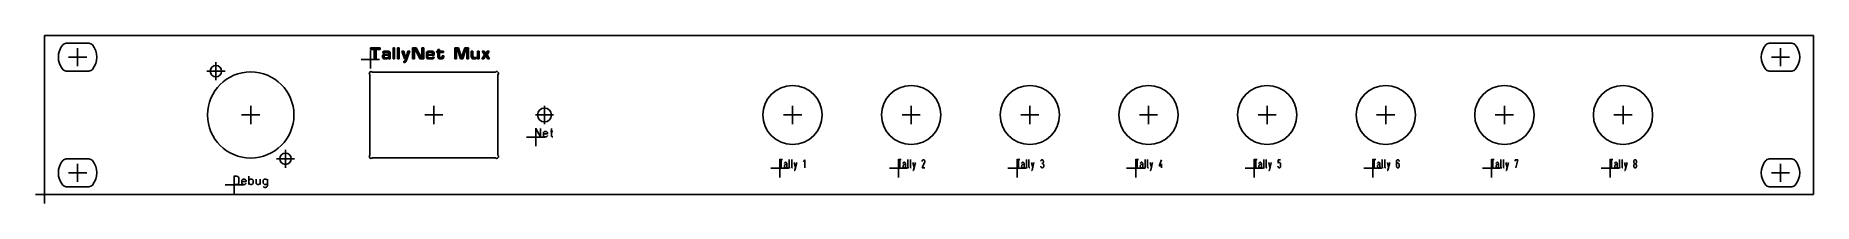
# Model space of a CAD drawing. Header units: millimetres. Extents: x -2 to 483, y -2 to 44.
import ezdxf

# ---------------------------------------------------------------- set-up
doc = ezdxf.new("R2010")
doc.units = ezdxf.units.MM
for name, color, linetype in [('Bezugspunkte', 1, 'CONTINUOUS'), ('Gravur', 7, 'CONTINUOUS'), ('Kontur', 7, 'CONTINUOUS')]:
    doc.layers.add(name, color=color, linetype=linetype)

msp = doc.modelspace()

# ---------------------------------------------------------------- linework, layer by layer
at = {"layer": 'Bezugspunkte', "color": 1, "linetype": 'CONTINUOUS'}
for p, q in [((9, 35.169), (9, 40.131)), ((88.949, 34.506), (88.949, 39.468)), ((474, 35.169), (474, 40.131)), ((6.519, 37.65), (11.481, 37.65)), ((46.771, 31.32), (46.771, 36.282)), ((86.468, 36.987), (91.43, 36.987)), ((471.519, 37.65), (476.481, 37.65)), ((44.29, 33.801), (49.252, 33.801)), ((56.271, 19.319), (56.271, 24.281)), ((56.271, 19.319), (56.271, 24.281)), ((56.271, 19.319), (56.271, 24.281)), ((106.285, 19.319), (106.285, 24.281)), ((136.511, 19.319), (136.511, 24.281)), ((204.241, 19.319), (204.241, 24.281)), ((236.635, 19.319), (236.635, 24.281)), ((269.028, 19.319), (269.028, 24.281)), ((301.422, 19.319), (301.422, 24.281)), ((333.816, 19.319), (333.816, 24.281)), ((366.21, 19.319), (366.21, 24.281)), ((398.603, 19.319), (398.603, 24.281)), ((430.997, 19.319), (430.997, 24.281)), ((53.79, 21.8), (58.752, 21.8)), ((53.79, 21.8), (58.752, 21.8)), ((53.79, 21.8), (58.752, 21.8)), ((103.804, 21.8), (108.766, 21.8)), ((134.03, 21.8), (138.992, 21.8)), ((201.76, 21.8), (206.722, 21.8)), ((234.154, 21.8), (239.116, 21.8)), ((266.547, 21.8), (271.509, 21.8)), ((298.941, 21.8), (303.903, 21.8)), ((331.335, 21.8), (336.297, 21.8)), ((363.729, 21.8), (368.691, 21.8)), ((396.122, 21.8), (401.084, 21.8)), ((428.516, 21.8), (433.478, 21.8)), ((131.618, 15.696), (136.58, 15.696)), ((134.099, 13.215), (134.099, 18.177)), ((63.29, 9.799), (68.252, 9.799)), ((65.771, 7.318), (65.771, 12.28)), ((6.519, 5.95), (11.481, 5.95)), ((9, 3.469), (9, 8.431)), ((51.783, 0.155), (51.783, 5.117)), ((198.273, 7.183), (203.235, 7.183)), ((200.754, 4.702), (200.754, 9.664)), ((230.663, 7.183), (235.625, 7.183)), ((233.144, 4.702), (233.144, 9.664)), ((263.053, 7.183), (268.015, 7.183)), ((265.534, 4.702), (265.534, 9.664)), ((295.443, 7.183), (300.405, 7.183)), ((297.924, 4.702), (297.924, 9.664)), ((327.832, 7.183), (332.794, 7.183)), ((330.313, 4.702), (330.313, 9.664)), ((360.222, 7.183), (365.184, 7.183)), ((362.703, 4.702), (362.703, 9.664)), ((392.612, 7.183), (397.574, 7.183)), ((395.093, 4.702), (395.093, 9.664)), ((425.002, 7.183), (429.964, 7.183)), ((427.483, 4.702), (427.483, 9.664)), ((471.519, 5.95), (476.481, 5.95)), ((474, 3.469), (474, 8.431)), ((-2.481, 0), (2.481, 0)), ((0, -2.481), (0, 2.481)), ((49.302, 2.636), (54.264, 2.636))]:
    msp.add_line(p, q, dxfattribs=at)
at = {"layer": 'Gravur', "color": 255, "linetype": 'CONTINUOUS'}
for p, q in [((91.59137, 40.244), (88.94973, 40.244)), ((88.94973, 40.244), (88.94973, 39.7788)), ((88.94973, 39.7788), (90.02134, 39.7788)), ((91.49169, 40.07786), (89.04941, 40.07786)), ((89.04941, 40.07786), (89.04941, 39.91172)), ((89.04941, 39.91172), (90.14594, 39.91172)), ((90.02134, 39.7788), (90.02134, 37.187)), ((90.14594, 39.91172), (90.14594, 37.28668)), ((90.27055, 39.94495), (90.27055, 37.28668)), ((90.39515, 37.28668), (90.39515, 39.91172)), ((90.39515, 39.91172), (91.49169, 39.91172)), ((90.51976, 37.187), (90.51976, 39.7788)), ((90.51976, 39.7788), (91.59137, 39.7788)), ((91.49169, 39.91172), (91.49169, 40.07786)), ((91.59137, 39.7788), (91.59137, 40.244)), ((92.30709, 38.94599), (92.28907, 38.84841)), ((92.28907, 38.84841), (92.73765, 38.84841)), ((92.34052, 39.03605), (92.30709, 38.94599)), ((92.38779, 39.11433), (92.34052, 39.03605)), ((92.44664, 39.17711), (92.38779, 39.11433)), ((92.41367, 38.9481), (92.44896, 39.02001)), ((92.61304, 38.9481), (92.41367, 38.9481)), ((92.51429, 39.22141), (92.44664, 39.17711)), ((92.44896, 39.02001), (92.4957, 39.07918)), ((92.4957, 39.07918), (92.55139, 39.12244)), ((92.58753, 39.24513), (92.51429, 39.22141)), ((92.55139, 39.12244), (92.61304, 39.14747)), ((92.66289, 39.24715), (92.58753, 39.24513)), ((92.61304, 39.14747), (93.08647, 39.16735)), ((92.66419, 39.00756), (92.61304, 38.9481)), ((93.11139, 39.26599), (92.66289, 39.24715)), ((92.7231, 39.05245), (92.66419, 39.00756)), ((92.78749, 39.08101), (92.7231, 39.05245)), ((92.73765, 38.84841), (92.77205, 38.91543)), ((92.77205, 38.91543), (92.81638, 38.97112)), ((92.81638, 38.97112), (92.86861, 39.0129)), ((92.86861, 39.0129), (92.92632, 39.03885)), ((92.92632, 39.03885), (92.98686, 39.04778)), ((92.98686, 39.04778), (93.68465, 39.04778)), ((93.08647, 39.16735), (93.56013, 39.16735)), ((93.56012, 39.26599), (93.11139, 39.26599)), ((94.00863, 39.24715), (93.56012, 39.26599)), ((93.56013, 39.16735), (94.03355, 39.14747)), ((93.68465, 39.04778), (93.74928, 39.03682)), ((93.74928, 39.03682), (93.80954, 39.0038)), ((93.80954, 39.0038), (93.86126, 38.95098)), ((93.86126, 38.95098), (93.90088, 38.88201)), ((93.94865, 39.03682), (93.88402, 39.04778)), ((93.88402, 39.04778), (93.93123, 39.01729)), ((93.90088, 38.88201), (93.92565, 38.80167)), ((93.93123, 39.01729), (93.97192, 38.97316)), ((94.00891, 39.0038), (93.94865, 39.03682)), ((93.97192, 38.97316), (94.00392, 38.91775)), ((94.00392, 38.91775), (94.02553, 38.85402)), ((94.08312, 39.2322), (94.00863, 39.24715)), ((94.06063, 38.95098), (94.00891, 39.0038)), ((94.02553, 38.85402), (94.03558, 38.78538)), ((94.03355, 39.14747), (94.09421, 39.10873)), ((94.10025, 38.88201), (94.06063, 38.95098)), ((94.15413, 39.19868), (94.08312, 39.2322)), ((94.09421, 39.10873), (94.14811, 39.05509)), ((94.12502, 38.80167), (94.10025, 38.88201)), ((94.14811, 39.05509), (94.19322, 38.98856)), ((94.21908, 39.1478), (94.15413, 39.19868)), ((94.19322, 38.98856), (94.22782, 38.91166)), ((94.2756, 39.0814), (94.21908, 39.1478)), ((94.22782, 38.91166), (94.25062, 38.82729)), ((94.32165, 39.00192), (94.2756, 39.0814)), ((94.35555, 38.91222), (94.32165, 39.00192)), ((94.37606, 38.81558), (94.35555, 38.91222)), ((95.57865, 40.244), (95.13007, 40.244)), ((95.13007, 40.244), (95.13007, 37.187)), ((95.22975, 37.28668), (95.22975, 40.14432)), ((95.22975, 40.14432), (95.47896, 40.14432)), ((95.35436, 40.14432), (95.35436, 37.28668)), ((95.47896, 40.14432), (95.47896, 37.28668)), ((95.57865, 37.187), (95.57865, 40.244)), ((96.77415, 40.244), (96.32557, 40.244)), ((96.32557, 40.244), (96.32557, 37.187)), ((96.42525, 37.28668), (96.42525, 40.14432)), ((96.42525, 40.14432), (96.67446, 40.14432)), ((96.54986, 40.14432), (96.54986, 37.28668)), ((96.67446, 40.14432), (96.67446, 37.28668)), ((96.77415, 37.187), (96.77415, 40.244)), ((98.2687, 37.187), (97.52107, 39.24715)), ((97.52107, 39.24715), (98.04441, 39.24715)), ((97.94473, 39.1807), (97.64567, 39.1807)), ((97.64567, 39.1807), (98.31855, 37.25346)), ((97.82012, 39.08101), (98.41823, 37.31991)), ((98.51792, 37.31991), (97.94473, 39.1807)), ((98.04441, 39.24715), (98.6176, 37.31991)), ((99.41508, 39.14747), (98.59268, 36.82149)), ((98.6176, 37.31991), (99.19079, 39.24715)), ((98.64252, 36.58889), (99.53968, 39.1807)), ((98.69236, 37.25346), (99.26555, 39.14747)), ((99.71413, 39.24715), (98.74221, 36.55566)), ((99.19079, 39.24715), (99.71413, 39.24715)), ((99.26555, 39.14747), (99.41508, 39.14747)), ((99.53968, 39.1807), (99.71413, 39.24715)), ((101.48284, 40.244), (100.46107, 40.244)), ((100.46107, 40.244), (100.46107, 37.187)), ((101.40807, 40.07786), (100.58567, 40.07786)), ((100.58567, 40.07786), (100.58567, 37.28668)), ((100.71028, 40.04463), (100.71028, 37.28668)), ((100.83489, 37.28668), (100.83489, 39.91172)), ((100.83489, 39.91172), (101.2087, 39.91172)), ((100.95949, 37.187), (100.95949, 39.7788)), ((100.95949, 39.7788), (101.13394, 39.7788)), ((101.13394, 39.7788), (102.47968, 37.187)), ((101.2087, 39.91172), (102.57937, 37.31991)), ((102.75382, 37.31991), (101.30839, 39.97817)), ((101.30839, 39.97817), (102.75382, 37.31991)), ((102.77874, 37.48605), (101.40807, 40.07786)), ((102.82858, 37.6522), (101.48284, 40.244)), ((103.50145, 40.244), (103.00303, 40.244)), ((103.00303, 40.244), (103.00303, 37.6522)), ((103.37685, 40.14432), (103.12764, 40.14432)), ((103.12764, 40.14432), (103.12764, 37.48605)), ((103.25224, 37.31991), (103.25224, 40.07786)), ((103.25224, 40.07786), (103.25224, 37.31991)), ((103.37685, 37.31991), (103.37685, 40.14432)), ((103.50145, 37.187), (103.50145, 40.244)), ((104.24857, 38.78196), (104.26041, 38.8836)), ((104.26041, 38.8836), (104.28792, 38.9797)), ((104.28792, 38.9797), (104.32987, 39.06602)), ((104.32987, 39.06602), (104.38442, 39.13875)), ((104.35543, 38.80599), (104.37557, 38.89293)), ((104.37557, 38.89293), (104.40792, 38.97305)), ((104.38442, 39.13875), (104.44916, 39.19469)), ((104.40792, 38.97305), (104.45127, 39.04333)), ((104.44916, 39.19469), (104.52123, 39.23136)), ((104.45127, 39.04333), (104.50398, 39.10113)), ((104.49141, 38.90454), (104.46425, 38.8238)), ((104.52999, 38.97654), (104.49141, 38.90454)), ((104.50398, 39.10113), (104.56407, 39.14427)), ((104.52123, 39.23136), (104.59746, 39.24715)), ((104.57846, 39.03699), (104.52999, 38.97654)), ((104.59141, 38.88464), (104.56352, 38.81122)), ((104.56407, 39.14427), (104.62928, 39.17113)), ((104.63492, 39.0835), (104.57846, 39.03699)), ((104.63093, 38.94787), (104.59141, 38.88464)), ((104.59746, 39.24715), (104.94609, 39.27462)), ((104.62928, 39.17113), (104.69715, 39.1807)), ((104.68006, 38.99769), (104.63093, 38.94787)), ((104.69715, 39.11424), (104.63492, 39.0835)), ((104.73632, 39.03157), (104.68006, 38.99769)), ((104.72506, 38.87568), (104.6883, 38.81967)), ((104.69715, 39.1807), (105.02747, 39.19839)), ((104.98953, 39.14651), (104.69715, 39.11424)), ((104.77031, 38.91923), (104.72506, 38.87568)), ((104.79683, 39.04778), (104.73632, 39.03157)), ((104.82176, 38.9481), (104.77031, 38.91923)), ((104.9906, 39.07715), (104.79683, 39.04778)), ((104.9998, 38.99023), (104.82176, 38.9481)), ((104.94609, 39.27462), (105.29526, 39.28378)), ((105.2828, 39.15728), (104.98953, 39.14651)), ((105.18529, 39.09186), (104.9906, 39.07715)), ((105.17992, 39.01138), (104.9998, 38.99023)), ((105.02747, 39.19839), (105.35805, 39.19875)), ((105.36075, 39.01138), (105.17992, 39.01138)), ((105.3803, 39.09186), (105.18529, 39.09186)), ((105.57607, 39.14651), (105.2828, 39.15728)), ((105.29526, 39.28378), (105.64443, 39.27462)), ((105.35805, 39.19875), (105.68839, 39.18177)), ((105.54088, 38.99023), (105.36075, 39.01138)), ((105.575, 39.07715), (105.3803, 39.09186)), ((105.71892, 38.9481), (105.54088, 38.99023)), ((105.76876, 39.04778), (105.575, 39.07715)), ((105.86845, 39.11424), (105.57607, 39.14651)), ((105.64443, 39.27462), (105.99305, 39.24715)), ((105.68839, 39.18177), (106.01797, 39.14747)), ((105.77617, 38.91894), (105.71892, 38.9481)), ((105.82978, 39.0143), (105.76876, 39.04778)), ((105.82542, 38.87032), (105.77617, 38.91894)), ((105.86304, 38.80582), (105.82542, 38.87032)), ((105.88468, 38.9655), (105.82978, 39.0143)), ((105.92926, 39.09327), (105.86845, 39.11424)), ((105.93134, 38.90329), (105.88468, 38.9655)), ((105.98538, 39.05564), (105.92926, 39.09327)), ((105.96794, 38.83008), (105.93134, 38.90329)), ((106.03426, 39.00304), (105.98538, 39.05564)), ((105.99305, 39.24715), (106.06928, 39.23136)), ((106.01797, 39.14747), (106.08008, 39.10554)), ((106.07371, 38.93786), (106.03426, 39.00304)), ((106.06928, 39.23136), (106.14136, 39.19469)), ((106.10193, 38.86304), (106.07371, 38.93786)), ((106.08008, 39.10554), (106.13476, 39.0481)), ((106.11766, 38.78196), (106.10193, 38.86304)), ((106.13476, 39.0481), (106.17986, 38.9774)), ((106.14136, 39.19469), (106.2061, 39.13875)), ((106.17986, 38.9774), (106.21362, 38.89623)), ((106.2061, 39.13875), (106.26065, 39.06602)), ((106.21362, 38.89623), (106.23469, 38.80777)), ((106.26065, 39.06602), (106.3026, 38.9797)), ((106.3026, 38.9797), (106.3301, 38.8836)), ((106.3301, 38.8836), (106.34195, 38.78196)), ((107.08957, 38.91487), (107.08957, 39.24715)), ((107.08957, 39.24715), (107.38862, 39.24715)), ((107.38862, 38.91487), (107.08957, 38.91487)), ((107.16433, 39.01455), (107.16433, 39.14747)), ((107.16433, 39.14747), (108.78421, 39.14747)), ((107.73752, 39.01455), (107.16433, 39.01455)), ((107.38862, 39.24715), (107.38862, 39.7788)), ((107.38862, 39.7788), (107.8372, 39.7788)), ((107.38862, 37.71865), (107.38862, 38.91487)), ((107.51323, 37.75188), (107.51323, 39.67912)), ((107.51323, 39.67912), (107.73752, 39.67912)), ((107.63783, 39.67912), (107.63783, 37.85157)), ((107.73752, 39.67912), (107.73752, 39.01455)), ((108.78421, 39.01455), (107.73752, 39.01455)), ((107.73752, 39.01455), (107.73752, 37.88479)), ((107.8372, 39.7788), (107.8372, 39.24715)), ((107.8372, 39.24715), (108.88389, 39.24715)), ((108.88389, 38.91487), (107.8372, 38.91487)), ((107.8372, 38.91487), (107.8372, 37.98448)), ((108.78421, 39.14747), (108.78421, 39.01455)), ((108.88389, 39.24715), (108.88389, 38.91487)), ((111.97357, 37.186), (111.97357, 40.243)), ((111.97357, 40.243), (112.99534, 40.243)), ((112.89565, 40.07686), (112.09817, 40.07686)), ((112.09817, 40.07686), (112.09817, 37.28568)), ((112.34739, 39.81103), (112.17294, 39.94395)), ((112.17294, 39.94395), (112.79597, 39.94395)), ((112.22278, 39.7778), (112.22278, 37.25246)), ((112.34739, 37.25246), (112.34739, 39.81103)), ((112.69628, 39.7778), (112.47199, 39.7778)), ((112.47199, 39.7778), (112.47199, 37.186)), ((113.56852, 37.186), (112.69628, 39.7778)), ((112.79597, 39.94395), (113.66821, 37.35214)), ((113.76789, 37.51828), (112.89565, 40.07686)), ((112.99534, 40.243), (113.86758, 37.68442)), ((113.86758, 37.68442), (114.73982, 40.243)), ((114.81458, 40.07686), (113.96726, 37.51828)), ((114.06695, 37.35214), (114.91427, 39.91072)), ((115.03887, 39.7778), (114.16663, 37.186)), ((114.73982, 40.243), (115.76159, 40.243)), ((115.63698, 40.07686), (114.81458, 40.07686)), ((114.91427, 39.91072), (115.38777, 39.91072)), ((115.26317, 39.7778), (115.03887, 39.7778)), ((115.26317, 37.186), (115.26317, 39.7778)), ((115.38777, 39.91072), (115.38777, 37.31891)), ((115.51238, 37.31891), (115.51238, 39.97717)), ((115.51238, 39.97717), (115.51238, 37.31891)), ((115.63698, 37.31891), (115.63698, 40.07686)), ((115.76159, 40.243), (115.76159, 37.186)), ((116.9574, 39.24615), (116.50882, 39.24615)), ((116.50882, 39.24615), (116.50882, 37.71765)), ((116.6085, 37.71765), (116.6085, 39.1797)), ((116.6085, 39.1797), (116.73311, 39.1797)), ((116.73311, 39.1797), (116.73311, 37.78411)), ((116.85771, 39.1797), (116.9574, 39.24615)), ((116.85771, 37.85057), (116.85771, 39.1797)), ((116.9574, 37.98348), (116.9574, 39.24615)), ((118.65204, 39.24615), (118.20346, 39.24615)), ((118.20346, 39.24615), (118.20346, 37.98348)), ((118.55236, 39.14647), (118.32807, 39.14647)), ((118.32807, 39.14647), (118.32807, 37.28568)), ((118.45267, 39.11324), (118.45267, 37.28568)), ((118.55236, 37.28568), (118.55236, 39.14647)), ((118.65204, 37.186), (118.65204, 39.24615)), ((120.04727, 39.24615), (119.47408, 39.24615)), ((119.47408, 39.24615), (120.07219, 38.31576)), ((120.1968, 38.31576), (119.64853, 39.1797)), ((119.64853, 39.1797), (119.94758, 39.1797)), ((119.82298, 39.11324), (120.3214, 38.31576)), ((119.94758, 39.1797), (120.39617, 38.41545)), ((120.44601, 38.51513), (120.04727, 39.24615)), ((120.84475, 39.24615), (120.44601, 38.51513)), ((120.52077, 38.41545), (120.91951, 39.14647)), ((121.06904, 39.14647), (120.62046, 38.31576)), ((120.6703, 38.38222), (121.06904, 39.14647)), ((121.21857, 39.14647), (120.72014, 38.31576)), ((120.81983, 38.31576), (121.41793, 39.24615)), ((121.41793, 39.24615), (120.84475, 39.24615)), ((120.91951, 39.14647), (121.21857, 39.14647)), ((90.14594, 37.28668), (90.02134, 37.187)), ((90.02134, 37.187), (90.51976, 37.187)), ((90.27055, 37.28668), (90.39515, 37.28668)), ((92.29524, 38.08444), (92.28907, 37.98448)), ((92.28907, 37.98448), (92.28907, 37.6522)), ((92.28907, 37.6522), (92.29524, 37.55223)), ((92.31778, 38.18014), (92.29524, 38.08444)), ((92.29524, 37.55223), (92.31778, 37.45654)), ((92.35557, 38.26686), (92.31778, 38.18014)), ((92.31778, 37.45654), (92.35557, 37.36981)), ((92.40675, 38.34036), (92.35557, 38.26686)), ((92.35557, 37.36981), (92.40675, 37.29631)), ((92.3627, 37.68711), (92.36383, 37.78511)), ((92.37553, 37.59061), (92.3627, 37.68711)), ((92.36383, 37.95125), (92.37747, 38.05014)), ((92.36383, 37.78511), (92.36383, 37.95125)), ((92.40187, 37.49911), (92.37553, 37.59061)), ((92.37747, 38.05014), (92.40614, 38.14314)), ((92.44075, 37.41593), (92.40187, 37.49911)), ((92.40614, 38.14314), (92.4486, 38.22623)), ((92.46883, 38.39703), (92.40675, 38.34036)), ((92.40675, 37.29631), (92.46883, 37.23965)), ((92.49077, 37.34411), (92.44075, 37.41593)), ((92.4486, 38.22623), (92.50303, 38.29583)), ((92.45304, 37.89127), (92.45057, 37.7906)), ((92.45057, 37.7906), (92.46304, 37.69126)), ((92.47038, 37.98931), (92.45304, 37.89127)), ((92.46304, 37.69126), (92.48998, 37.59716)), ((92.53873, 38.43407), (92.46883, 38.39703)), ((92.46883, 37.23965), (92.53873, 37.2026)), ((92.50188, 38.08086), (92.47038, 37.98931)), ((92.48998, 37.59716), (92.53033, 37.512)), ((92.5501, 37.28625), (92.49077, 37.34411)), ((92.54632, 38.16231), (92.50188, 38.08086)), ((92.50303, 38.29583), (92.56708, 38.34892)), ((92.53033, 37.512), (92.58248, 37.43913)), ((92.61304, 38.44967), (92.53873, 38.43407)), ((92.53873, 37.2026), (92.61304, 37.187)), ((92.60195, 38.23046), (92.54632, 38.16231)), ((92.61658, 37.24445), (92.5501, 37.28625)), ((92.56708, 38.34892), (92.63796, 38.38322)), ((92.56763, 37.86882), (92.58403, 37.9674)), ((92.56763, 37.76785), (92.56763, 37.86882)), ((92.58403, 37.66927), (92.56763, 37.76785)), ((92.58248, 37.43913), (92.6444, 37.38143)), ((92.58403, 37.9674), (92.61607, 38.05889)), ((92.61607, 37.57778), (92.58403, 37.66927)), ((92.66657, 38.28263), (92.60195, 38.23046)), ((93.04916, 38.45883), (92.61304, 38.44967)), ((92.61304, 37.187), (93.04916, 37.17784)), ((92.61607, 38.05889), (92.66222, 38.13896)), ((92.66222, 37.49772), (92.61607, 37.57778)), ((92.68781, 37.22023), (92.61658, 37.24445)), ((92.63796, 38.38322), (93.46036, 38.38322)), ((92.6444, 37.38143), (92.71365, 37.34116)), ((92.66222, 38.13896), (92.72028, 38.20379)), ((92.72028, 37.43289), (92.66222, 37.49772)), ((92.73765, 38.31676), (92.66657, 38.28263)), ((93.46036, 37.22023), (92.68781, 37.22023)), ((92.71889, 37.97045), (92.70236, 37.88101)), ((92.70236, 37.88101), (92.70236, 37.78889)), ((92.70236, 37.78889), (92.71889, 37.69945)), ((92.71365, 37.34116), (92.78749, 37.31991)), ((92.751, 38.05202), (92.71889, 37.97045)), ((92.71889, 37.69945), (92.751, 37.61788)), ((92.72028, 38.20379), (92.78749, 38.2503)), ((92.78749, 37.38637), (92.72028, 37.43289)), ((93.53513, 38.31676), (92.73765, 38.31676)), ((92.79681, 38.12098), (92.751, 38.05202)), ((92.751, 37.61788), (92.79681, 37.54893)), ((92.78749, 38.2503), (93.78434, 38.2503)), ((93.63481, 37.38637), (92.78749, 37.38637)), ((92.78749, 37.31991), (93.46036, 37.31991)), ((92.85367, 38.17331), (92.79681, 38.12098)), ((92.79681, 37.54893), (92.85367, 37.4966)), ((92.91828, 38.20597), (92.85367, 38.17331)), ((92.85367, 37.4966), (92.91828, 37.46393)), ((92.98686, 38.21708), (92.91828, 38.20597)), ((92.91828, 37.46393), (92.98686, 37.45283)), ((93.63481, 38.21708), (92.98686, 38.21708)), ((92.98686, 37.45283), (93.63481, 37.45283)), ((93.48529, 38.44967), (93.04916, 38.45883)), ((93.04916, 37.17784), (93.48529, 37.187)), ((93.46036, 38.38322), (93.52874, 38.37228)), ((93.46036, 37.31991), (93.52131, 37.32729)), ((93.58497, 37.28668), (93.46036, 37.22023)), ((93.63481, 38.21708), (93.48529, 38.44967)), ((93.57169, 38.43473), (93.48529, 38.44967)), ((93.48529, 37.187), (93.57169, 37.20195)), ((93.52131, 37.32729), (93.58014, 37.34971)), ((93.52874, 38.37228), (93.59555, 38.35001)), ((93.65973, 38.31676), (93.53513, 38.31676)), ((93.65449, 38.39856), (93.57169, 38.43473)), ((93.57169, 37.20195), (93.65449, 37.23811)), ((93.58014, 37.34971), (93.63481, 37.38637)), ((93.68465, 37.35314), (93.58497, 37.28668)), ((93.59555, 38.35001), (93.65973, 38.31676)), ((93.78434, 38.2503), (93.63481, 38.21708)), ((93.7034, 38.20597), (93.63481, 38.21708)), ((93.63481, 37.45283), (93.7034, 37.46393)), ((93.73077, 38.34245), (93.65449, 38.39856)), ((93.65449, 37.23811), (93.73077, 37.29422)), ((93.74992, 37.40797), (93.68465, 37.35314)), ((93.768, 38.17331), (93.7034, 38.20597)), ((93.7034, 37.46393), (93.768, 37.4966)), ((93.79788, 38.26836), (93.73077, 38.34245)), ((93.73077, 37.29422), (93.79788, 37.36832)), ((93.80849, 37.4749), (93.74992, 37.40797)), ((93.82486, 38.12098), (93.768, 38.17331)), ((93.768, 37.4966), (93.82486, 37.54893)), ((93.85345, 38.17888), (93.79788, 38.26836)), ((93.79788, 37.36832), (93.85345, 37.45779)), ((93.8591, 37.55251), (93.80849, 37.4749)), ((93.87067, 38.05202), (93.82486, 38.12098)), ((93.82486, 37.54893), (93.87067, 37.61788)), ((93.89553, 38.07716), (93.85345, 38.17888)), ((93.85345, 37.45779), (93.89553, 37.55951)), ((93.89128, 37.62565), (93.8591, 37.55251)), ((93.90278, 37.97045), (93.87067, 38.05202)), ((93.87067, 37.61788), (93.90278, 37.69945)), ((93.91633, 37.7036), (93.89128, 37.62565)), ((93.92266, 37.96677), (93.89553, 38.07716)), ((93.89553, 37.55951), (93.92266, 37.66991)), ((93.91932, 37.88101), (93.90278, 37.97045)), ((93.90278, 37.69945), (93.91932, 37.78889)), ((93.93387, 37.78511), (93.91633, 37.7036)), ((93.91932, 37.78889), (93.91932, 37.88101)), ((93.93387, 37.85157), (93.92266, 37.96677)), ((93.92266, 37.66991), (93.93387, 37.78511)), ((93.92565, 38.80167), (93.93387, 38.7155)), ((93.93387, 38.7155), (93.93387, 37.85157)), ((94.03355, 37.78511), (93.93387, 37.78511)), ((93.93387, 37.78511), (93.93387, 37.187)), ((93.93387, 37.187), (94.38245, 37.187)), ((94.03558, 38.78538), (94.03355, 38.7155)), ((94.03355, 38.7155), (94.03355, 37.28668)), ((94.03355, 37.28668), (94.03355, 37.78511)), ((94.13324, 38.7155), (94.12502, 38.80167)), ((94.13324, 37.28668), (94.13324, 38.7155)), ((94.25784, 37.28668), (94.13324, 37.28668)), ((94.25062, 38.82729), (94.26076, 38.73864)), ((94.26076, 38.73864), (94.25784, 38.64904)), ((94.25784, 38.64904), (94.25784, 37.28668)), ((94.38245, 38.7155), (94.37606, 38.81558)), ((94.38245, 37.187), (94.38245, 38.7155)), ((95.13007, 37.187), (95.57865, 37.187)), ((95.35436, 37.28668), (95.22975, 37.28668)), ((95.47896, 37.28668), (95.57865, 37.187)), ((96.32557, 37.187), (96.77415, 37.187)), ((96.54986, 37.28668), (96.42525, 37.28668)), ((96.67446, 37.28668), (96.77415, 37.187)), ((98.04441, 36.19015), (98.04441, 36.52243)), ((98.04441, 36.52243), (98.1441, 36.52243)), ((98.34347, 36.19015), (98.04441, 36.19015)), ((98.20504, 36.40264), (98.11918, 36.38952)), ((98.11918, 36.38952), (98.11918, 36.28984)), ((98.11918, 36.28984), (98.2687, 36.28984)), ((98.1441, 36.52243), (98.21301, 36.53361)), ((98.2882, 36.43405), (98.20504, 36.40264)), ((98.21301, 36.53361), (98.27901, 36.56226)), ((98.56776, 37.187), (98.2687, 37.187)), ((98.2687, 36.28984), (98.34456, 36.29919)), ((98.27901, 36.56226), (98.33964, 36.60734)), ((98.36647, 36.48293), (98.2882, 36.43405)), ((98.31855, 37.25346), (98.69236, 37.25346)), ((98.33964, 36.60734), (98.39262, 36.66714)), ((98.4274, 36.20614), (98.34347, 36.19015)), ((98.34456, 36.29919), (98.41795, 36.32643)), ((98.4378, 36.548), (98.36647, 36.48293)), ((98.39262, 36.66714), (98.43598, 36.73942)), ((98.41795, 36.32643), (98.48652, 36.37068)), ((98.41823, 37.31991), (98.51792, 37.31991)), ((98.50771, 36.24235), (98.4274, 36.20614)), ((98.43598, 36.73942), (98.46807, 36.82149)), ((98.50032, 36.62756), (98.4378, 36.548)), ((98.46807, 36.82149), (98.56776, 37.187)), ((98.48652, 36.37068), (98.54807, 36.43053)), ((98.5524, 36.71953), (98.50032, 36.62756)), ((98.58169, 36.29756), (98.50771, 36.24235)), ((98.54807, 36.43053), (98.60063, 36.50405)), ((98.59268, 36.82149), (98.5524, 36.71953)), ((98.64684, 36.36989), (98.58169, 36.29756)), ((98.60063, 36.50405), (98.64252, 36.58889)), ((98.70096, 36.45691), (98.64684, 36.36989)), ((98.74221, 36.55566), (98.70096, 36.45691)), ((100.58567, 37.28668), (100.46107, 37.187)), ((100.46107, 37.187), (100.95949, 37.187)), ((100.71028, 37.28668), (100.83489, 37.28668)), ((102.47968, 37.187), (103.50145, 37.187)), ((102.57937, 37.31991), (102.75382, 37.31991)), ((102.75382, 37.31991), (103.25224, 37.31991)), ((103.12764, 37.48605), (102.77874, 37.48605)), ((103.00303, 37.6522), (102.82858, 37.6522)), ((103.25224, 37.31991), (103.37685, 37.31991)), ((104.23967, 38.40543), (104.24857, 38.78196)), ((104.23967, 38.02872), (104.23967, 38.40543)), ((104.24857, 37.6522), (104.23967, 38.02872)), ((104.26041, 37.55056), (104.24857, 37.6522)), ((104.28792, 37.45446), (104.26041, 37.55056)), ((104.32987, 37.36814), (104.28792, 37.45446)), ((104.38442, 37.2954), (104.32987, 37.36814)), ((104.34825, 38.7155), (104.35543, 38.80599)), ((104.34825, 37.75188), (104.34825, 38.7155)), ((104.35244, 37.6574), (104.34825, 37.75188)), ((104.37047, 37.56586), (104.35244, 37.6574)), ((104.40162, 37.48082), (104.37047, 37.56586)), ((104.44916, 37.23947), (104.38442, 37.2954)), ((104.4447, 37.4056), (104.40162, 37.48082)), ((104.49802, 37.34312), (104.4447, 37.4056)), ((104.44956, 38.73751), (104.44794, 38.64904)), ((104.44794, 38.64904), (104.44794, 37.71865)), ((104.44794, 37.71865), (104.45809, 37.63153)), ((104.52123, 37.20279), (104.44916, 37.23947)), ((104.46425, 38.8238), (104.44956, 38.73751)), ((104.45809, 37.63153), (104.48167, 37.54916)), ((104.48167, 37.54916), (104.51763, 37.47517)), ((104.5595, 37.29582), (104.49802, 37.34312)), ((104.51763, 37.47517), (104.56438, 37.41283)), ((104.59746, 37.187), (104.52123, 37.20279)), ((104.54867, 38.73133), (104.54762, 38.64904)), ((104.54762, 38.64904), (104.54762, 38.28353)), ((104.54762, 38.28353), (104.64731, 38.38322)), ((104.64731, 38.38322), (104.54762, 38.21708)), ((104.54762, 38.21708), (104.54762, 37.71865)), ((104.54762, 37.71865), (104.55671, 37.64127)), ((104.56352, 38.81122), (104.54867, 38.73133)), ((104.55671, 37.64127), (104.57856, 37.56856)), ((104.62675, 37.26554), (104.5595, 37.29582)), ((104.56438, 37.41283), (104.61987, 37.36488)), ((104.57856, 37.56856), (104.61207, 37.50423)), ((105.06258, 37.16746), (104.59746, 37.187)), ((104.61207, 37.50423), (104.65554, 37.45154)), ((104.61987, 37.36488), (104.68165, 37.33345)), ((104.69715, 37.25346), (104.62675, 37.26554)), ((104.66194, 38.75409), (104.64731, 38.68227)), ((104.64731, 38.68227), (104.64731, 38.38322)), ((104.64731, 38.38322), (105.89337, 38.38322)), ((104.64731, 38.28353), (105.99305, 38.28353)), ((106.34195, 38.18385), (104.64731, 38.18385)), ((104.64731, 38.18385), (104.64731, 37.81834)), ((104.64731, 37.81834), (104.65965, 37.73486)), ((104.65554, 37.45154), (104.70676, 37.41317)), ((104.65965, 37.73486), (104.68631, 37.65755)), ((104.6883, 38.81967), (104.66194, 38.75409)), ((104.68165, 37.33345), (104.74699, 37.31991)), ((104.68631, 37.65755), (104.7258, 37.59071)), ((105.00842, 37.22893), (104.69715, 37.25346)), ((104.70676, 37.41317), (104.76312, 37.39107)), ((104.7258, 37.59071), (104.77593, 37.53806)), ((104.74699, 37.31991), (105.1207, 37.29898)), ((104.76312, 37.39107), (104.82176, 37.38637)), ((104.77593, 37.53806), (104.83391, 37.50251)), ((104.82176, 37.38637), (105.12076, 37.37381)), ((104.83391, 37.50251), (104.89652, 37.48605)), ((104.89652, 37.48605), (105.15396, 37.47164)), ((105.32018, 37.22075), (105.00842, 37.22893)), ((105.52793, 37.16746), (105.06258, 37.16746)), ((105.1207, 37.29898), (105.49474, 37.29898)), ((105.12076, 37.37381), (105.41991, 37.37381)), ((105.15396, 37.47164), (105.41163, 37.47164)), ((105.63194, 37.22893), (105.32018, 37.22075)), ((105.41163, 37.47164), (105.66908, 37.48605)), ((105.41991, 37.37381), (105.71892, 37.38637)), ((105.49474, 37.29898), (105.86845, 37.31991)), ((105.99305, 37.187), (105.52793, 37.16746)), ((105.94321, 37.25346), (105.63194, 37.22893)), ((105.66908, 37.48605), (105.72865, 37.49866)), ((105.71892, 37.38637), (105.78492, 37.4038)), ((105.72865, 37.49866), (105.78533, 37.52615)), ((105.78492, 37.4038), (105.84737, 37.43717)), ((105.78533, 37.52615), (105.83705, 37.56753)), ((105.83705, 37.56753), (105.88191, 37.62127)), ((105.84737, 37.43717), (105.90413, 37.48534)), ((105.88626, 38.7302), (105.86304, 38.80582)), ((105.86845, 37.31991), (105.93594, 37.34685)), ((105.88191, 37.62127), (105.91829, 37.68542)), ((105.89337, 38.64904), (105.88626, 38.7302)), ((105.89337, 38.38322), (105.89337, 38.64904)), ((105.90413, 37.48534), (105.95325, 37.54664)), ((106.11766, 37.61897), (105.91829, 37.68542)), ((105.91829, 37.68542), (106.34195, 37.68542)), ((105.93594, 37.34685), (105.99736, 37.39286)), ((106.01232, 37.27771), (105.94321, 37.25346)), ((105.95325, 37.54664), (105.99305, 37.61897)), ((105.99305, 38.74873), (105.96794, 38.83008)), ((105.99305, 38.28353), (105.99305, 38.74873)), ((105.99305, 37.61897), (106.24226, 37.61897)), ((106.06928, 37.20279), (105.99305, 37.187)), ((105.99736, 37.39286), (106.04972, 37.45569)), ((106.07664, 37.31927), (106.01232, 37.27771)), ((106.04972, 37.45569), (106.09048, 37.53231)), ((106.14136, 37.23947), (106.06928, 37.20279)), ((106.13375, 37.37656), (106.07664, 37.31927)), ((106.09048, 37.53231), (106.11766, 37.61897)), ((106.11766, 38.2503), (106.11766, 38.78196)), ((106.24226, 38.2503), (106.11766, 38.2503)), ((106.18151, 37.44744), (106.13375, 37.37656)), ((106.2061, 37.2954), (106.14136, 37.23947)), ((106.21814, 37.52927), (106.18151, 37.44744)), ((106.26065, 37.36814), (106.2061, 37.2954)), ((106.24226, 37.61897), (106.21814, 37.52927)), ((106.23469, 38.80777), (106.24226, 38.7155)), ((106.24226, 38.7155), (106.24226, 38.2503)), ((106.3026, 37.45446), (106.26065, 37.36814)), ((106.3301, 37.55056), (106.3026, 37.45446)), ((106.34195, 37.6522), (106.3301, 37.55056)), ((106.34195, 38.78196), (106.34195, 38.18385)), ((106.34195, 37.68542), (106.34195, 37.6522)), ((107.39501, 37.61857), (107.38862, 37.71865)), ((107.41552, 37.52193), (107.39501, 37.61857)), ((107.44942, 37.43224), (107.41552, 37.52193)), ((107.49547, 37.35275), (107.44942, 37.43224)), ((107.55199, 37.28636), (107.49547, 37.35275)), ((107.52124, 37.65765), (107.51323, 37.75188)), ((107.54304, 37.56737), (107.52124, 37.65765)), ((107.57777, 37.48461), (107.54304, 37.56737)), ((107.61694, 37.23547), (107.55199, 37.28636)), ((107.62406, 37.4126), (107.57777, 37.48461)), ((107.68795, 37.20195), (107.61694, 37.23547)), ((107.68009, 37.35418), (107.62406, 37.4126)), ((107.63783, 37.85157), (107.63755, 37.76061)), ((107.63755, 37.76061), (107.65231, 37.67181)), ((107.65231, 37.67181), (107.6814, 37.58953)), ((107.74366, 37.31166), (107.68009, 37.35418)), ((107.6814, 37.58953), (107.72337, 37.51784)), ((107.76244, 37.187), (107.68795, 37.20195)), ((107.72337, 37.51784), (107.77618, 37.46025)), ((107.73752, 37.88479), (107.74562, 37.79174)), ((107.81228, 37.28668), (107.74366, 37.31166)), ((107.74562, 37.79174), (107.76953, 37.70366)), ((108.04483, 37.17514), (107.76244, 37.187)), ((107.76953, 37.70366), (107.80797, 37.62525)), ((107.77618, 37.46025), (107.8372, 37.4196)), ((107.80797, 37.62525), (107.85888, 37.5607)), ((108.04473, 37.26715), (107.81228, 37.28668)), ((107.8372, 37.98448), (107.84373, 37.89059)), ((107.8372, 37.4196), (107.9801, 37.37841)), ((107.84373, 37.89059), (107.86688, 37.80148)), ((107.85888, 37.5607), (107.91955, 37.51346)), ((107.86688, 37.80148), (107.9053, 37.72232)), ((107.9053, 37.72232), (107.95677, 37.65765)), ((107.91955, 37.51346), (107.98673, 37.48605)), ((107.95677, 37.65765), (108.01833, 37.61124)), ((107.9801, 37.37841), (108.12546, 37.3577)), ((107.98673, 37.48605), (108.10539, 37.46637)), ((108.01833, 37.61124), (108.08642, 37.58574)), ((108.27763, 37.26715), (108.04473, 37.26715)), ((108.32737, 37.17514), (108.04483, 37.17514)), ((108.08642, 37.58574), (108.1861, 37.57737)), ((108.10539, 37.46637), (108.22495, 37.46538)), ((108.12546, 37.3577), (108.27166, 37.3577)), ((108.1861, 37.57737), (108.28579, 37.58574)), ((108.22495, 37.46538), (108.34378, 37.4831)), ((108.27166, 37.3577), (108.41703, 37.37841)), ((108.51008, 37.28668), (108.27763, 37.26715)), ((108.28579, 37.58574), (108.35387, 37.61124)), ((108.60976, 37.187), (108.32737, 37.17514)), ((108.34378, 37.4831), (108.46023, 37.51928)), ((108.35387, 37.61124), (108.41543, 37.65765)), ((108.41543, 37.65765), (108.46691, 37.72232)), ((108.41703, 37.37841), (108.55992, 37.4196)), ((108.46023, 37.51928), (108.5216, 37.56651)), ((108.46691, 37.72232), (108.50532, 37.80148)), ((108.50532, 37.80148), (108.52847, 37.89059)), ((108.59106, 37.3072), (108.51008, 37.28668)), ((108.5216, 37.56651), (108.57427, 37.62971)), ((108.52847, 37.89059), (108.535, 37.98448)), ((108.6596, 37.88479), (108.535, 37.98448)), ((108.535, 37.98448), (108.98358, 37.98448)), ((108.55992, 37.4196), (108.62228, 37.46934)), ((108.57427, 37.62971), (108.61595, 37.70611)), ((108.66775, 37.34749), (108.59106, 37.3072)), ((108.68385, 37.20307), (108.60976, 37.187)), ((108.61595, 37.70611), (108.64481, 37.7924)), ((108.62228, 37.46934), (108.67676, 37.53347)), ((108.64481, 37.7924), (108.6596, 37.88479)), ((108.73746, 37.40614), (108.66775, 37.34749)), ((108.67676, 37.53347), (108.72151, 37.60981)), ((108.7544, 37.23728), (108.68385, 37.20307)), ((108.72151, 37.60981), (108.75502, 37.69579)), ((108.79775, 37.48108), (108.73746, 37.40614)), ((108.81892, 37.28842), (108.7544, 37.23728)), ((108.75502, 37.69579), (108.77616, 37.78849)), ((108.77616, 37.78849), (108.78421, 37.88479)), ((108.78421, 37.88479), (108.90882, 37.88479)), ((108.8465, 37.5697), (108.79775, 37.48108)), ((108.87516, 37.35471), (108.81892, 37.28842)), ((108.88201, 37.66889), (108.8465, 37.5697)), ((108.92115, 37.43382), (108.87516, 37.35471)), ((108.90303, 37.77516), (108.88201, 37.66889)), ((108.90882, 37.88479), (108.90303, 37.77516)), ((108.95527, 37.52297), (108.92115, 37.43382)), ((108.97632, 37.61903), (108.95527, 37.52297)), ((108.98358, 37.71865), (108.97632, 37.61903)), ((108.98358, 37.98448), (108.98358, 37.71865)), ((112.09817, 37.28568), (111.97357, 37.186)), ((112.47199, 37.186), (111.97357, 37.186)), ((112.22278, 37.25246), (112.34739, 37.25246)), ((114.16663, 37.186), (113.56852, 37.186)), ((113.66821, 37.35214), (114.06695, 37.35214)), ((113.96726, 37.51828), (113.76789, 37.51828)), ((115.76159, 37.186), (115.26317, 37.186)), ((115.38777, 37.31891), (115.51238, 37.31891)), ((115.51238, 37.31891), (115.63698, 37.31891)), ((116.50882, 37.71765), (116.5152, 37.61757)), ((116.5152, 37.61757), (116.53572, 37.52093)), ((116.53572, 37.52093), (116.56962, 37.43124)), ((116.56962, 37.43124), (116.61567, 37.35175)), ((116.62184, 37.62193), (116.6085, 37.71765)), ((116.61567, 37.35175), (116.67219, 37.28536)), ((116.64856, 37.53132), (116.62184, 37.62193)), ((116.6877, 37.44911), (116.64856, 37.53132)), ((116.67219, 37.28536), (116.73714, 37.23447)), ((116.73782, 37.37831), (116.6877, 37.44911)), ((116.73311, 37.78411), (116.74411, 37.68973)), ((116.73714, 37.23447), (116.80815, 37.20095)), ((116.79711, 37.32147), (116.73782, 37.37831)), ((116.74411, 37.68973), (116.76965, 37.60049)), ((116.76965, 37.60049), (116.8086, 37.52034)), ((116.86341, 37.28066), (116.79711, 37.32147)), ((116.80815, 37.20095), (116.88264, 37.186)), ((116.8086, 37.52034), (116.85926, 37.4528)), ((116.86472, 37.76651), (116.85771, 37.85057)), ((116.85926, 37.4528), (116.91937, 37.40086)), ((116.93431, 37.25738), (116.86341, 37.28066)), ((116.88474, 37.68626), (116.86472, 37.76651)), ((116.88264, 37.186), (117.14842, 37.17484)), ((116.91689, 37.61336), (116.88474, 37.68626)), ((116.95975, 37.55102), (116.91689, 37.61336)), ((116.91937, 37.40086), (116.9863, 37.36681)), ((117.00724, 37.25246), (116.93431, 37.25738)), ((116.96603, 37.8926), (116.9574, 37.98348)), ((117.01143, 37.50199), (116.95975, 37.55102)), ((116.98845, 37.80602), (116.96603, 37.8926)), ((116.9863, 37.36681), (117.05708, 37.35214)), ((117.02371, 37.7274), (116.98845, 37.80602)), ((117.28137, 37.24382), (117.00724, 37.25246)), ((117.06965, 37.46843), (117.01143, 37.50199)), ((117.07031, 37.66009), (117.02371, 37.7274)), ((117.05708, 37.35214), (117.27287, 37.33098)), ((117.13185, 37.45183), (117.06965, 37.46843)), ((117.12626, 37.60695), (117.07031, 37.66009)), ((117.1892, 37.57024), (117.12626, 37.60695)), ((117.33102, 37.43103), (117.13185, 37.45183)), ((117.14842, 37.17484), (117.41433, 37.17484)), ((117.25645, 37.55151), (117.1892, 37.57024)), ((117.47224, 37.53035), (117.25645, 37.55151)), ((117.27287, 37.33098), (117.48925, 37.33098)), ((117.55551, 37.25246), (117.28137, 37.24382)), ((117.53059, 37.4186), (117.33102, 37.43103)), ((117.41433, 37.17484), (117.68011, 37.186)), ((117.68862, 37.53035), (117.47224, 37.53035)), ((117.48925, 37.33098), (117.70504, 37.35214)), ((117.65108, 37.42105), (117.53059, 37.4186)), ((117.64549, 37.24984), (117.55551, 37.25246)), ((117.73476, 37.26512), (117.64549, 37.24984)), ((117.77087, 37.43861), (117.65108, 37.42105)), ((117.68011, 37.186), (117.77464, 37.20375)), ((117.9044, 37.55151), (117.68862, 37.53035)), ((117.70504, 37.35214), (117.78753, 37.36354)), ((117.82134, 37.29796), (117.73476, 37.26512)), ((117.88889, 37.47112), (117.77087, 37.43861)), ((117.77464, 37.20375), (117.86547, 37.2429)), ((117.78753, 37.36354), (117.86683, 37.39597)), ((117.90327, 37.34762), (117.82134, 37.29796)), ((117.86547, 37.2429), (117.9499, 37.30228)), ((117.86683, 37.39597), (117.93993, 37.4482)), ((118.00409, 37.51828), (117.88889, 37.47112)), ((117.97875, 37.41299), (117.90327, 37.34762)), ((117.97165, 37.57024), (117.9044, 37.55151)), ((117.93993, 37.4482), (118.00409, 37.51828)), ((117.9499, 37.30228), (118.02543, 37.38013)), ((118.03459, 37.60695), (117.97165, 37.57024)), ((118.04609, 37.49262), (117.97875, 37.41299)), ((118.02543, 37.38013), (118.08979, 37.47412)), ((118.09055, 37.66009), (118.03459, 37.60695)), ((118.10377, 37.58474), (118.04609, 37.49262)), ((118.08979, 37.47412), (118.14108, 37.58146)), ((118.13715, 37.7274), (118.09055, 37.66009)), ((118.18853, 37.83414), (118.10377, 37.58474)), ((118.17241, 37.80602), (118.13715, 37.7274)), ((118.14108, 37.58146), (118.17778, 37.69896)), ((118.19483, 37.8926), (118.17241, 37.80602)), ((118.17778, 37.69896), (118.19878, 37.82312)), ((118.26336, 38.08912), (118.18853, 37.83414)), ((118.20346, 37.98348), (118.19483, 37.8926)), ((118.19878, 37.82312), (118.20346, 37.95025)), ((118.20346, 37.95025), (118.20346, 37.186)), ((118.20346, 37.186), (118.65204, 37.186)), ((118.32807, 38.34899), (118.26336, 38.08912)), ((118.32807, 37.28568), (118.32807, 38.34899)), ((118.45267, 37.28568), (118.55236, 37.28568)), ((120.07219, 38.31576), (119.39932, 37.186)), ((119.77314, 37.35214), (119.39932, 37.186)), ((119.39932, 37.186), (119.97251, 37.186)), ((119.57377, 37.28568), (120.1968, 38.31576)), ((119.87282, 37.28568), (119.57377, 37.28568)), ((120.3214, 38.31576), (119.77314, 37.35214)), ((120.37124, 38.21608), (119.87282, 37.28568)), ((119.97251, 37.186), (120.44601, 38.11639)), ((120.3214, 38.31576), (120.62046, 38.31576)), ((120.62046, 38.31576), (120.3214, 38.31576)), ((120.52077, 38.21608), (120.37124, 38.21608)), ((120.39617, 38.41545), (120.52077, 38.41545)), ((120.44601, 38.11639), (120.91951, 37.186)), ((120.99427, 37.28568), (120.52077, 38.21608)), ((120.62046, 38.31576), (121.1438, 37.28568)), ((121.29333, 37.28568), (120.6703, 38.38222)), ((120.72014, 38.31576), (121.29333, 37.28568)), ((121.4927, 37.186), (120.81983, 38.31576)), ((120.91951, 37.186), (121.4927, 37.186)), ((121.1438, 37.28568), (120.99427, 37.28568)), ((134.09973, 15.796), (134.09973, 18.066)), ((134.09973, 18.066), (135.3766, 15.796)), ((135.3766, 15.796), (135.3766, 18.066)), ((136.20162, 16.9619), (136.17973, 16.87425)), ((136.17973, 16.87425), (136.17973, 16.19325)), ((136.17973, 16.5905), (137.31473, 16.5905)), ((136.17973, 16.19325), (136.2047, 16.10794)), ((136.24445, 17.04445), (136.20162, 16.9619)), ((136.2047, 16.10794), (136.24951, 16.028)), ((136.30658, 17.11874), (136.24445, 17.04445)), ((136.24951, 16.028), (136.31253, 15.95634)), ((136.38562, 17.18191), (136.30658, 17.11874)), ((136.31253, 15.95634), (136.39145, 15.89559)), ((136.47855, 17.23155), (136.38562, 17.18191)), ((136.39145, 15.89559), (136.48338, 15.84797)), ((136.58178, 17.26573), (136.47855, 17.23155)), ((136.48338, 15.84797), (136.58496, 15.81523)), ((136.69136, 17.28316), (136.58178, 17.26573)), ((136.58496, 15.81523), (136.69247, 15.79855)), ((136.80309, 17.28316), (136.69136, 17.28316)), ((136.69247, 15.79855), (136.80199, 15.79855)), ((136.80199, 15.79855), (136.9095, 15.81523)), ((136.91268, 17.26573), (136.80309, 17.28316)), ((136.9095, 15.81523), (137.01108, 15.84797)), ((137.01591, 17.23155), (136.91268, 17.26573)), ((137.01108, 15.84797), (137.10301, 15.89559)), ((137.10883, 17.18191), (137.01591, 17.23155)), ((137.10301, 15.89559), (137.18193, 15.95634)), ((137.18788, 17.11874), (137.10883, 17.18191)), ((137.18193, 15.95634), (137.24495, 16.028)), ((137.25001, 17.04445), (137.18788, 17.11874)), ((137.24495, 16.028), (137.28976, 16.10794)), ((137.29284, 16.9619), (137.25001, 17.04445)), ((137.28976, 16.10794), (137.31473, 16.19325)), ((137.31473, 16.87425), (137.29284, 16.9619)), ((137.31473, 16.5905), (137.31473, 16.87425)), ((138.09483, 17.2715), (138.73327, 17.2715)), ((138.37858, 18.066), (138.37858, 16.023)), ((138.37858, 16.023), (138.40495, 15.96113)), ((138.40495, 15.96113), (138.44804, 15.90558)), ((138.44804, 15.90558), (138.50566, 15.85923)), ((138.50566, 15.85923), (138.57483, 15.82444)), ((138.57483, 15.82444), (138.65203, 15.80299)), ((138.65203, 15.80299), (138.73327, 15.796)), ((51.78373, 2.736), (51.78373, 5.006)), ((51.78373, 5.006), (52.35123, 5.006)), ((52.35123, 5.006), (52.47464, 4.99783)), ((52.47464, 4.99783), (52.59436, 4.97253)), ((52.59436, 4.97253), (52.70671, 4.93088)), ((52.70671, 4.93088), (52.80823, 4.87415)), ((52.80823, 4.87415), (52.89579, 4.8041)), ((55.80248, 5.006), (55.80248, 2.736)), ((200.75444, 9.553), (201.52056, 9.553)), ((201.52056, 9.553), (201.1375, 9.553)), ((201.1375, 9.553), (201.1375, 7.283)), ((202.00244, 8.5315), (202.03401, 8.62079)), ((202.02275, 7.89334), (202.00916, 7.79389)), ((202.00916, 7.79389), (202.01162, 7.69285)), ((202.01162, 7.69285), (202.03001, 7.59478)), ((202.05177, 7.98674), (202.02275, 7.89334)), ((202.03001, 7.59478), (202.0635, 7.50408)), ((202.03401, 8.62079), (202.07858, 8.69961)), ((202.09491, 8.06987), (202.05177, 7.98674)), ((202.0635, 7.50408), (202.11059, 7.42485)), ((202.07858, 8.69961), (202.13427, 8.76464)), ((202.15023, 8.13899), (202.09491, 8.06987)), ((202.11059, 7.42485), (202.16916, 7.36065)), ((202.13427, 8.76464), (202.19875, 8.81316)), ((202.21525, 8.191), (202.15023, 8.13899)), ((202.16916, 7.36065), (202.23657, 7.31437)), ((202.19875, 8.81316), (202.26929, 8.84311)), ((202.59831, 8.36125), (202.21525, 8.191)), ((202.23657, 7.31437), (202.30978, 7.28809)), ((202.26929, 8.84311), (202.34294, 8.85323)), ((202.30978, 7.28809), (202.3855, 7.283)), ((202.34294, 8.85323), (202.41658, 8.84311)), ((202.3855, 7.283), (202.45094, 7.29551)), ((202.41658, 8.84311), (202.48713, 8.81316)), ((202.45094, 7.29551), (202.51288, 7.32629)), ((202.48713, 8.81316), (202.5516, 8.76464)), ((202.51288, 7.32629), (202.56849, 7.37394)), ((202.5516, 8.76464), (202.6073, 8.69961)), ((202.56849, 7.37394), (202.61524, 7.43626)), ((202.63602, 8.38497), (202.59831, 8.36125)), ((202.6073, 8.69961), (202.65187, 8.62079)), ((202.61524, 7.43626), (202.65097, 7.51041)), ((202.665, 8.42493), (202.63602, 8.38497)), ((202.65097, 7.51041), (202.67405, 7.593)), ((202.65187, 8.62079), (202.68344, 8.5315)), ((202.68152, 8.47597), (202.665, 8.42493)), ((202.67405, 7.593), (202.68344, 7.68025)), ((202.68344, 8.5315), (202.68152, 8.47597)), ((202.68344, 7.68025), (202.68344, 8.5315)), ((202.68344, 8.5315), (202.68344, 7.68025)), ((202.68344, 7.68025), (202.70326, 7.56614)), ((202.70326, 7.56614), (202.73924, 7.45928)), ((202.73924, 7.45928), (202.79002, 7.3637)), ((202.79002, 7.3637), (202.85369, 7.283)), ((203.32175, 9.553), (203.32175, 7.56675)), ((203.32175, 7.56675), (203.33345, 7.49627)), ((203.33345, 7.49627), (203.35675, 7.4311)), ((203.35675, 7.4311), (203.39045, 7.3746)), ((203.39045, 7.3746), (203.43283, 7.32967)), ((203.43283, 7.32967), (203.4817, 7.2986)), ((203.4817, 7.2986), (203.53456, 7.283)), ((204.00275, 9.552), (204.00275, 7.56575)), ((204.00275, 7.56575), (204.01445, 7.49527)), ((204.01445, 7.49527), (204.03775, 7.4301)), ((204.03775, 7.4301), (204.07145, 7.3736)), ((204.07145, 7.3736), (204.11383, 7.32867)), ((204.11383, 7.32867), (204.1627, 7.2976)), ((204.1627, 7.2976), (204.21556, 7.282)), ((204.69794, 8.7565), (205.03844, 7.3945)), ((204.74841, 6.6004), (204.69794, 6.6)), ((204.79647, 6.621), (204.74841, 6.6004)), ((204.83766, 6.6599), (204.79647, 6.621)), ((204.86819, 6.7135), (204.83766, 6.6599)), ((205.37894, 8.7565), (204.86819, 6.7135)), ((207.209, 8.9825), (207.59206, 9.55)), ((207.59206, 9.55), (207.59206, 7.28)), ((233.14444, 9.553), (233.91056, 9.553)), ((233.91056, 9.553), (233.5275, 9.553)), ((233.5275, 9.553), (233.5275, 7.283)), ((234.39244, 8.5315), (234.42401, 8.62079)), ((234.41275, 7.89334), (234.39916, 7.79389)), ((234.39916, 7.79389), (234.40162, 7.69285)), ((234.40162, 7.69285), (234.42001, 7.59478)), ((234.44177, 7.98674), (234.41275, 7.89334)), ((234.42001, 7.59478), (234.4535, 7.50408)), ((234.42401, 8.62079), (234.46858, 8.69961)), ((234.48491, 8.06987), (234.44177, 7.98674)), ((234.4535, 7.50408), (234.50059, 7.42485)), ((234.46858, 8.69961), (234.52427, 8.76464)), ((234.54023, 8.13899), (234.48491, 8.06987)), ((234.50059, 7.42485), (234.55916, 7.36065)), ((234.52427, 8.76464), (234.58875, 8.81316)), ((234.60525, 8.191), (234.54023, 8.13899)), ((234.55916, 7.36065), (234.62657, 7.31437)), ((234.58875, 8.81316), (234.65929, 8.84311)), ((234.98831, 8.36125), (234.60525, 8.191)), ((234.62657, 7.31437), (234.69978, 7.28809)), ((234.65929, 8.84311), (234.73294, 8.85323)), ((234.69978, 7.28809), (234.7755, 7.283)), ((234.73294, 8.85323), (234.80658, 8.84311)), ((234.7755, 7.283), (234.84094, 7.29551)), ((234.80658, 8.84311), (234.87713, 8.81316)), ((234.84094, 7.29551), (234.90288, 7.32629)), ((234.87713, 8.81316), (234.9416, 8.76464)), ((234.90288, 7.32629), (234.95849, 7.37394)), ((234.9416, 8.76464), (234.9973, 8.69961)), ((234.95849, 7.37394), (235.00524, 7.43626)), ((235.02602, 8.38497), (234.98831, 8.36125)), ((234.9973, 8.69961), (235.04187, 8.62079)), ((235.00524, 7.43626), (235.04097, 7.51041)), ((235.055, 8.42493), (235.02602, 8.38497)), ((235.04097, 7.51041), (235.06405, 7.593)), ((235.04187, 8.62079), (235.07344, 8.5315)), ((235.07152, 8.47597), (235.055, 8.42493)), ((235.06405, 7.593), (235.07344, 7.68025)), ((235.07344, 8.5315), (235.07152, 8.47597)), ((235.07344, 7.68025), (235.07344, 8.5315)), ((235.07344, 8.5315), (235.07344, 7.68025)), ((235.07344, 7.68025), (235.09326, 7.56614)), ((235.09326, 7.56614), (235.12924, 7.45928)), ((235.12924, 7.45928), (235.18002, 7.3637)), ((235.18002, 7.3637), (235.24369, 7.283)), ((235.71175, 9.553), (235.71175, 7.56675)), ((235.71175, 7.56675), (235.72345, 7.49627)), ((235.72345, 7.49627), (235.74675, 7.4311)), ((235.74675, 7.4311), (235.78045, 7.3746)), ((235.78045, 7.3746), (235.82283, 7.32967)), ((235.82283, 7.32967), (235.8717, 7.2986)), ((235.8717, 7.2986), (235.92456, 7.283)), ((236.39275, 9.552), (236.39275, 7.56575)), ((236.39275, 7.56575), (236.40445, 7.49527)), ((236.40445, 7.49527), (236.42775, 7.4301)), ((236.42775, 7.4301), (236.46145, 7.3736)), ((236.46145, 7.3736), (236.50383, 7.32867)), ((236.50383, 7.32867), (236.5527, 7.2976)), ((236.5527, 7.2976), (236.60556, 7.282)), ((237.08794, 8.7565), (237.42844, 7.3945)), ((237.13841, 6.6004), (237.08794, 6.6)), ((237.18647, 6.621), (237.13841, 6.6004)), ((237.22766, 6.6599), (237.18647, 6.621)), ((237.25819, 6.7135), (237.22766, 6.6599)), ((237.76894, 8.7565), (237.25819, 6.7135)), ((239.599, 9.03925), (239.59982, 9.13481)), ((240.28, 8.81225), (239.599, 7.28)), ((239.599, 7.28), (240.32256, 7.28)), ((239.59982, 9.13481), (239.61517, 9.22815)), ((239.61517, 9.22815), (239.6444, 9.3154)), ((239.6444, 9.3154), (239.6863, 9.39293)), ((239.6863, 9.39293), (239.73913, 9.45751)), ((239.73913, 9.45751), (239.8007, 9.50645)), ((239.8007, 9.50645), (239.86842, 9.53771)), ((239.86842, 9.53771), (239.9395, 9.55)), ((239.9395, 9.55), (240.01837, 9.54379)), ((240.01837, 9.54379), (240.09446, 9.51546)), ((240.09446, 9.51546), (240.16432, 9.46629)), ((240.16432, 9.46629), (240.2248, 9.3985)), ((240.2248, 9.3985), (240.27313, 9.31518)), ((240.27313, 9.31518), (240.30713, 9.2201)), ((240.31139, 8.90892), (240.28, 8.81225)), ((240.30713, 9.2201), (240.32527, 9.11758)), ((240.32671, 9.01226), (240.31139, 8.90892)), ((240.32527, 9.11758), (240.32671, 9.01226)), ((265.53444, 9.553), (266.30056, 9.553)), ((266.30056, 9.553), (265.9175, 9.553)), ((265.9175, 9.553), (265.9175, 7.283)), ((266.78244, 8.5315), (266.81401, 8.62079)), ((266.80275, 7.89334), (266.78916, 7.79389)), ((266.78916, 7.79389), (266.79162, 7.69285)), ((266.79162, 7.69285), (266.81001, 7.59478)), ((266.83177, 7.98674), (266.80275, 7.89334)), ((266.81001, 7.59478), (266.8435, 7.50408)), ((266.81401, 8.62079), (266.85858, 8.69961)), ((266.87491, 8.06987), (266.83177, 7.98674)), ((266.8435, 7.50408), (266.89059, 7.42485)), ((266.85858, 8.69961), (266.91427, 8.76464)), ((266.93023, 8.13899), (266.87491, 8.06987)), ((266.89059, 7.42485), (266.94916, 7.36065)), ((266.91427, 8.76464), (266.97875, 8.81316)), ((266.99525, 8.191), (266.93023, 8.13899)), ((266.94916, 7.36065), (267.01657, 7.31437)), ((266.97875, 8.81316), (267.04929, 8.84311)), ((267.37831, 8.36125), (266.99525, 8.191)), ((267.01657, 7.31437), (267.08978, 7.28809)), ((267.04929, 8.84311), (267.12294, 8.85323)), ((267.08978, 7.28809), (267.1655, 7.283)), ((267.12294, 8.85323), (267.19658, 8.84311)), ((267.1655, 7.283), (267.23094, 7.29551)), ((267.19658, 8.84311), (267.26713, 8.81316)), ((267.23094, 7.29551), (267.29288, 7.32629)), ((267.26713, 8.81316), (267.3316, 8.76464)), ((267.29288, 7.32629), (267.34849, 7.37394)), ((267.3316, 8.76464), (267.3873, 8.69961)), ((267.34849, 7.37394), (267.39524, 7.43626)), ((267.41602, 8.38497), (267.37831, 8.36125)), ((267.3873, 8.69961), (267.43187, 8.62079)), ((267.39524, 7.43626), (267.43097, 7.51041)), ((267.445, 8.42493), (267.41602, 8.38497)), ((267.43097, 7.51041), (267.45405, 7.593)), ((267.43187, 8.62079), (267.46344, 8.5315)), ((267.46152, 8.47597), (267.445, 8.42493)), ((267.45405, 7.593), (267.46344, 7.68025)), ((267.46344, 8.5315), (267.46152, 8.47597)), ((267.46344, 7.68025), (267.46344, 8.5315)), ((267.46344, 8.5315), (267.46344, 7.68025)), ((267.46344, 7.68025), (267.48326, 7.56614)), ((267.48326, 7.56614), (267.51924, 7.45928)), ((267.51924, 7.45928), (267.57002, 7.3637)), ((267.57002, 7.3637), (267.63369, 7.283)), ((268.10175, 9.553), (268.10175, 7.56675)), ((268.10175, 7.56675), (268.11345, 7.49627)), ((268.11345, 7.49627), (268.13675, 7.4311)), ((268.13675, 7.4311), (268.17045, 7.3746)), ((268.17045, 7.3746), (268.21283, 7.32967)), ((268.21283, 7.32967), (268.2617, 7.2986)), ((268.2617, 7.2986), (268.31456, 7.283)), ((268.78275, 9.552), (268.78275, 7.56575)), ((268.78275, 7.56575), (268.79445, 7.49527)), ((268.79445, 7.49527), (268.81775, 7.4301)), ((268.81775, 7.4301), (268.85145, 7.3736)), ((268.85145, 7.3736), (268.89383, 7.32867)), ((268.89383, 7.32867), (268.9427, 7.2976)), ((268.9427, 7.2976), (268.99556, 7.282)), ((269.47794, 8.7565), (269.81844, 7.3945)), ((269.52841, 6.6004), (269.47794, 6.6)), ((269.57647, 6.621), (269.52841, 6.6004)), ((269.61766, 6.6599), (269.57647, 6.621)), ((269.64819, 6.7135), (269.61766, 6.6599)), ((270.15894, 8.7565), (269.64819, 6.7135)), ((272.00432, 7.68564), (271.989, 7.79075)), ((272.03471, 7.58652), (272.00432, 7.68564)), ((272.03156, 9.096), (272.04542, 9.19683)), ((272.07901, 7.4972), (272.03471, 7.58652)), ((272.04542, 9.19683), (272.07549, 9.29116)), ((272.07549, 9.29116), (272.12032, 9.37444)), ((272.13552, 7.42111), (272.07901, 7.4972)), ((272.12032, 9.37444), (272.17774, 9.44261)), ((272.20206, 7.36116), (272.13552, 7.42111)), ((272.17774, 9.44261), (272.24495, 9.49237)), ((272.27609, 7.31965), (272.20206, 7.36116)), ((272.24495, 9.49237), (272.31871, 9.5213)), ((272.35477, 7.29818), (272.27609, 7.31965)), ((272.31871, 9.5213), (272.39542, 9.52801)), ((272.3295, 8.5285), (272.41586, 8.53143)), ((272.40456, 8.52683), (272.3295, 8.5285)), ((272.43508, 7.29757), (272.35477, 7.29818)), ((272.39542, 9.52801), (272.47138, 9.51217)), ((272.47838, 8.54503), (272.40456, 8.52683)), ((272.41586, 8.53143), (272.50113, 8.513)), ((272.51394, 7.31783), (272.43508, 7.29757)), ((272.47138, 9.51217), (272.54155, 9.4766)), ((272.54803, 8.5824), (272.47838, 8.54503)), ((272.50113, 8.513), (272.58237, 8.47385)), ((272.59431, 7.36006), (272.51394, 7.31783)), ((272.54155, 9.4766), (272.60504, 9.42319)), ((272.61073, 8.63744), (272.54803, 8.5824)), ((272.58237, 8.47385), (272.65678, 8.41534)), ((272.66743, 7.42139), (272.59431, 7.36006)), ((272.60504, 9.42319), (272.65932, 9.35404)), ((272.664, 8.70797), (272.61073, 8.63744)), ((272.65678, 8.41534), (272.72178, 8.33947)), ((272.65932, 9.35404), (272.70224, 9.27192)), ((272.70573, 8.79118), (272.664, 8.70797)), ((272.73078, 7.49969), (272.66743, 7.42139)), ((272.70224, 9.27192), (272.7321, 9.18008)), ((272.73424, 8.88378), (272.70573, 8.79118)), ((272.72178, 8.33947), (272.77513, 8.24889)), ((272.78216, 7.59228), (272.73078, 7.49969)), ((272.7321, 9.18008), (272.74769, 9.08216)), ((272.74842, 8.98207), (272.73424, 8.88378)), ((272.74769, 9.08216), (272.74842, 8.98207)), ((272.77513, 8.24889), (272.81498, 8.1467)), ((272.81981, 7.69594), (272.78216, 7.59228)), ((272.81498, 8.1467), (272.83997, 8.03644)), ((272.84243, 7.8071), (272.81981, 7.69594)), ((272.83997, 8.03644), (272.84923, 7.92193)), ((272.84923, 7.92193), (272.84243, 7.8071)), ((297.92444, 9.553), (298.69056, 9.553)), ((298.69056, 9.553), (298.3075, 9.553)), ((298.3075, 9.553), (298.3075, 7.283)), ((299.17244, 8.5315), (299.20401, 8.62079)), ((299.19275, 7.89334), (299.17916, 7.79389)), ((299.17916, 7.79389), (299.18162, 7.69285)), ((299.18162, 7.69285), (299.20001, 7.59478)), ((299.22177, 7.98674), (299.19275, 7.89334)), ((299.20001, 7.59478), (299.2335, 7.50408)), ((299.20401, 8.62079), (299.24858, 8.69961)), ((299.26491, 8.06987), (299.22177, 7.98674)), ((299.2335, 7.50408), (299.28059, 7.42485)), ((299.24858, 8.69961), (299.30427, 8.76464)), ((299.32023, 8.13899), (299.26491, 8.06987)), ((299.28059, 7.42485), (299.33916, 7.36065)), ((299.30427, 8.76464), (299.36875, 8.81316)), ((299.38525, 8.191), (299.32023, 8.13899)), ((299.33916, 7.36065), (299.40657, 7.31437)), ((299.36875, 8.81316), (299.43929, 8.84311)), ((299.76831, 8.36125), (299.38525, 8.191)), ((299.40657, 7.31437), (299.47978, 7.28809)), ((299.43929, 8.84311), (299.51294, 8.85323)), ((299.47978, 7.28809), (299.5555, 7.283)), ((299.51294, 8.85323), (299.58658, 8.84311)), ((299.5555, 7.283), (299.62094, 7.29551)), ((299.58658, 8.84311), (299.65713, 8.81316)), ((299.62094, 7.29551), (299.68288, 7.32629)), ((299.65713, 8.81316), (299.7216, 8.76464)), ((299.68288, 7.32629), (299.73849, 7.37394)), ((299.7216, 8.76464), (299.7773, 8.69961)), ((299.73849, 7.37394), (299.78524, 7.43626)), ((299.80602, 8.38497), (299.76831, 8.36125)), ((299.7773, 8.69961), (299.82187, 8.62079)), ((299.78524, 7.43626), (299.82097, 7.51041)), ((299.835, 8.42493), (299.80602, 8.38497)), ((299.82097, 7.51041), (299.84405, 7.593)), ((299.82187, 8.62079), (299.85344, 8.5315)), ((299.85152, 8.47597), (299.835, 8.42493)), ((299.84405, 7.593), (299.85344, 7.68025)), ((299.85344, 8.5315), (299.85152, 8.47597)), ((299.85344, 7.68025), (299.85344, 8.5315)), ((299.85344, 8.5315), (299.85344, 7.68025)), ((299.85344, 7.68025), (299.87326, 7.56614)), ((299.87326, 7.56614), (299.90924, 7.45928)), ((299.90924, 7.45928), (299.96002, 7.3637)), ((299.96002, 7.3637), (300.02369, 7.283)), ((300.49175, 9.553), (300.49175, 7.56675)), ((300.49175, 7.56675), (300.50345, 7.49627)), ((300.50345, 7.49627), (300.52675, 7.4311)), ((300.52675, 7.4311), (300.56045, 7.3746)), ((300.56045, 7.3746), (300.60283, 7.32967)), ((300.60283, 7.32967), (300.6517, 7.2986)), ((300.6517, 7.2986), (300.70456, 7.283)), ((301.17275, 9.552), (301.17275, 7.56575)), ((301.17275, 7.56575), (301.18445, 7.49527)), ((301.18445, 7.49527), (301.20775, 7.4301)), ((301.20775, 7.4301), (301.24145, 7.3736)), ((301.24145, 7.3736), (301.28383, 7.32867)), ((301.28383, 7.32867), (301.3327, 7.2976)), ((301.3327, 7.2976), (301.38556, 7.282)), ((301.86794, 8.7565), (302.20844, 7.3945)), ((301.91841, 6.6004), (301.86794, 6.6)), ((301.96647, 6.621), (301.91841, 6.6004)), ((302.00766, 6.6599), (301.96647, 6.621)), ((302.03819, 6.7135), (302.00766, 6.6599)), ((302.54894, 8.7565), (302.03819, 6.7135)), ((304.93231, 9.55), (304.379, 7.8475)), ((304.379, 7.8475), (305.10256, 7.8475)), ((304.93231, 8.415), (304.93231, 7.28)), ((330.31344, 9.553), (331.07956, 9.553)), ((331.07956, 9.553), (330.6965, 9.553)), ((330.6965, 9.553), (330.6965, 7.283)), ((331.56144, 8.5315), (331.59301, 8.62079)), ((331.58175, 7.89334), (331.56816, 7.79389)), ((331.56816, 7.79389), (331.57062, 7.69285)), ((331.57062, 7.69285), (331.58901, 7.59478)), ((331.61077, 7.98674), (331.58175, 7.89334)), ((331.58901, 7.59478), (331.6225, 7.50408)), ((331.59301, 8.62079), (331.63758, 8.69961)), ((331.65391, 8.06987), (331.61077, 7.98674)), ((331.6225, 7.50408), (331.66959, 7.42485)), ((331.63758, 8.69961), (331.69327, 8.76464)), ((331.70923, 8.13899), (331.65391, 8.06987)), ((331.66959, 7.42485), (331.72816, 7.36065)), ((331.69327, 8.76464), (331.75775, 8.81316)), ((331.77425, 8.191), (331.70923, 8.13899)), ((331.72816, 7.36065), (331.79557, 7.31437)), ((331.75775, 8.81316), (331.82829, 8.84311)), ((332.15731, 8.36125), (331.77425, 8.191)), ((331.79557, 7.31437), (331.86878, 7.28809)), ((331.82829, 8.84311), (331.90194, 8.85323)), ((331.86878, 7.28809), (331.9445, 7.283)), ((331.90194, 8.85323), (331.97558, 8.84311)), ((331.9445, 7.283), (332.00994, 7.29551)), ((331.97558, 8.84311), (332.04613, 8.81316)), ((332.00994, 7.29551), (332.07188, 7.32629)), ((332.04613, 8.81316), (332.1106, 8.76464)), ((332.07188, 7.32629), (332.12749, 7.37394)), ((332.1106, 8.76464), (332.1663, 8.69961)), ((332.12749, 7.37394), (332.17424, 7.43626)), ((332.19502, 8.38497), (332.15731, 8.36125)), ((332.1663, 8.69961), (332.21087, 8.62079)), ((332.17424, 7.43626), (332.20997, 7.51041)), ((332.224, 8.42493), (332.19502, 8.38497)), ((332.20997, 7.51041), (332.23305, 7.593)), ((332.21087, 8.62079), (332.24244, 8.5315)), ((332.24052, 8.47597), (332.224, 8.42493)), ((332.23305, 7.593), (332.24244, 7.68025)), ((332.24244, 8.5315), (332.24052, 8.47597)), ((332.24244, 7.68025), (332.24244, 8.5315)), ((332.24244, 8.5315), (332.24244, 7.68025)), ((332.24244, 7.68025), (332.26226, 7.56614)), ((332.26226, 7.56614), (332.29824, 7.45928)), ((332.29824, 7.45928), (332.34902, 7.3637)), ((332.34902, 7.3637), (332.41269, 7.283)), ((332.88075, 9.553), (332.88075, 7.56675)), ((332.88075, 7.56675), (332.89245, 7.49627)), ((332.89245, 7.49627), (332.91575, 7.4311)), ((332.91575, 7.4311), (332.94945, 7.3746)), ((332.94945, 7.3746), (332.99183, 7.32967)), ((332.99183, 7.32967), (333.0407, 7.2986)), ((333.0407, 7.2986), (333.09356, 7.283)), ((333.56175, 9.552), (333.56175, 7.56575)), ((333.56175, 7.56575), (333.57345, 7.49527)), ((333.57345, 7.49527), (333.59675, 7.4301)), ((333.59675, 7.4301), (333.63045, 7.3736)), ((333.63045, 7.3736), (333.67283, 7.32867)), ((333.67283, 7.32867), (333.7217, 7.2976)), ((333.7217, 7.2976), (333.77456, 7.282)), ((334.25694, 8.7565), (334.59744, 7.3945)), ((334.30741, 6.6004), (334.25694, 6.6)), ((334.35547, 6.621), (334.30741, 6.6004)), ((334.39666, 6.6599), (334.35547, 6.621)), ((334.42719, 6.7135), (334.39666, 6.6599)), ((334.93794, 8.7565), (334.42719, 6.7135)), ((336.77757, 7.69237), (336.768, 7.79075)), ((336.80074, 7.5981), (336.77757, 7.69237)), ((336.83667, 7.51124), (336.80074, 7.5981)), ((336.88413, 7.43483), (336.83667, 7.51124)), ((337.49156, 9.55), (336.85312, 9.55)), ((336.85312, 9.55), (336.85312, 8.58525)), ((336.85312, 8.58525), (336.9008, 8.66554)), ((336.94143, 7.37156), (336.88413, 7.43483)), ((336.9008, 8.66554), (336.96058, 8.72983)), ((337.00658, 7.32365), (336.94143, 7.37156)), ((336.96058, 8.72983), (337.02952, 8.77496)), ((337.07728, 7.29277), (337.00658, 7.32365)), ((337.02952, 8.77496), (337.10423, 8.79871)), ((337.15106, 7.28), (337.07728, 7.29277)), ((337.10423, 8.79871), (337.18102, 8.79992)), ((337.22585, 7.2943), (337.15106, 7.28)), ((337.18102, 8.79992), (337.25613, 8.77851)), ((337.29664, 7.32948), (337.22585, 7.2943)), ((337.25613, 8.77851), (337.32584, 8.73555)), ((337.3602, 7.38393), (337.29664, 7.32948)), ((337.32584, 8.73555), (337.38674, 8.67315)), ((337.41362, 7.45515), (337.3602, 7.38393)), ((337.38674, 8.67315), (337.43582, 8.59438)), ((337.45445, 7.5399), (337.41362, 7.45515)), ((337.43582, 8.59438), (337.47066, 8.50312)), ((337.48084, 7.63429), (337.45445, 7.5399)), ((337.47066, 8.50312), (337.48955, 8.40387)), ((337.49156, 7.734), (337.48084, 7.63429)), ((337.48955, 8.40387), (337.49156, 8.3015)), ((337.49156, 8.3015), (337.49156, 7.734)), ((362.70344, 9.553), (363.46956, 9.553)), ((363.46956, 9.553), (363.0865, 9.553)), ((363.0865, 9.553), (363.0865, 7.283)), ((363.95144, 8.5315), (363.98301, 8.62079)), ((363.97175, 7.89334), (363.95816, 7.79389)), ((363.95816, 7.79389), (363.96062, 7.69285)), ((363.96062, 7.69285), (363.97901, 7.59478)), ((364.00077, 7.98674), (363.97175, 7.89334)), ((363.97901, 7.59478), (364.0125, 7.50408)), ((363.98301, 8.62079), (364.02758, 8.69961)), ((364.04391, 8.06987), (364.00077, 7.98674)), ((364.0125, 7.50408), (364.05959, 7.42485)), ((364.02758, 8.69961), (364.08327, 8.76464)), ((364.09923, 8.13899), (364.04391, 8.06987)), ((364.05959, 7.42485), (364.11816, 7.36065)), ((364.08327, 8.76464), (364.14775, 8.81316)), ((364.16425, 8.191), (364.09923, 8.13899)), ((364.11816, 7.36065), (364.18557, 7.31437)), ((364.14775, 8.81316), (364.21829, 8.84311)), ((364.54731, 8.36125), (364.16425, 8.191)), ((364.18557, 7.31437), (364.25878, 7.28809)), ((364.21829, 8.84311), (364.29194, 8.85323)), ((364.25878, 7.28809), (364.3345, 7.283)), ((364.29194, 8.85323), (364.36558, 8.84311)), ((364.3345, 7.283), (364.39994, 7.29551)), ((364.36558, 8.84311), (364.43613, 8.81316)), ((364.39994, 7.29551), (364.46188, 7.32629)), ((364.43613, 8.81316), (364.5006, 8.76464)), ((364.46188, 7.32629), (364.51749, 7.37394)), ((364.5006, 8.76464), (364.5563, 8.69961)), ((364.51749, 7.37394), (364.56424, 7.43626)), ((364.58502, 8.38497), (364.54731, 8.36125)), ((364.5563, 8.69961), (364.60087, 8.62079)), ((364.56424, 7.43626), (364.59997, 7.51041)), ((364.614, 8.42493), (364.58502, 8.38497)), ((364.59997, 7.51041), (364.62305, 7.593)), ((364.60087, 8.62079), (364.63244, 8.5315)), ((364.63052, 8.47597), (364.614, 8.42493)), ((364.62305, 7.593), (364.63244, 7.68025)), ((364.63244, 8.5315), (364.63052, 8.47597)), ((364.63244, 7.68025), (364.63244, 8.5315)), ((364.63244, 8.5315), (364.63244, 7.68025)), ((364.63244, 7.68025), (364.65226, 7.56614)), ((364.65226, 7.56614), (364.68824, 7.45928)), ((364.68824, 7.45928), (364.73902, 7.3637)), ((364.73902, 7.3637), (364.80269, 7.283)), ((365.27075, 9.553), (365.27075, 7.56675)), ((365.27075, 7.56675), (365.28245, 7.49627)), ((365.28245, 7.49627), (365.30575, 7.4311)), ((365.30575, 7.4311), (365.33945, 7.3746)), ((365.33945, 7.3746), (365.38183, 7.32967)), ((365.38183, 7.32967), (365.4307, 7.2986)), ((365.4307, 7.2986), (365.48356, 7.283)), ((365.95175, 9.552), (365.95175, 7.56575)), ((365.95175, 7.56575), (365.96345, 7.49527)), ((365.96345, 7.49527), (365.98675, 7.4301)), ((365.98675, 7.4301), (366.02045, 7.3736)), ((366.02045, 7.3736), (366.06283, 7.32867)), ((366.06283, 7.32867), (366.1117, 7.2976)), ((366.1117, 7.2976), (366.16456, 7.282)), ((366.64694, 8.7565), (366.98744, 7.3945)), ((366.69741, 6.6004), (366.64694, 6.6)), ((366.74547, 6.621), (366.69741, 6.6004)), ((366.78666, 6.6599), (366.74547, 6.621)), ((366.81719, 6.7135), (366.78666, 6.6599)), ((367.32794, 8.7565), (366.81719, 6.7135)), ((369.16722, 9.19077), (369.158, 9.096)), ((369.158, 9.096), (369.158, 7.734)), ((369.19812, 8.44361), (369.158, 8.35825)), ((369.158, 7.734), (369.17288, 7.63695)), ((369.19066, 9.28107), (369.16722, 9.19077)), ((369.17288, 7.63695), (369.20155, 7.54556)), ((369.22737, 9.36315), (369.19066, 9.28107)), ((369.25003, 8.51681), (369.19812, 8.44361)), ((369.20155, 7.54556), (369.24294, 7.46329)), ((369.2758, 9.4336), (369.22737, 9.36315)), ((369.24294, 7.46329), (369.29547, 7.39325)), ((369.31171, 8.575), (369.25003, 8.51681)), ((369.33395, 9.48947), (369.2758, 9.4336)), ((369.29547, 7.39325), (369.35717, 7.33807)), ((369.38075, 8.61591), (369.31171, 8.575)), ((369.39939, 9.52845), (369.33395, 9.48947)), ((369.35717, 7.33807), (369.42571, 7.29984)), ((369.45448, 8.63795), (369.38075, 8.61591)), ((369.4694, 9.54891), (369.39939, 9.52845)), ((369.42571, 7.29984), (369.4985, 7.28)), ((369.53001, 8.64026), (369.45448, 8.63795)), ((369.54106, 9.55), (369.4694, 9.54891)), ((369.4985, 7.28), (369.56872, 7.28659)), ((369.60442, 8.62275), (369.53001, 8.64026)), ((369.61021, 9.53248), (369.54106, 9.55)), ((369.56872, 7.28659), (369.63678, 7.31052)), ((369.6748, 8.58611), (369.60442, 8.62275)), ((369.6757, 9.49807), (369.61021, 9.53248)), ((369.63678, 7.31052), (369.7003, 7.35095)), ((369.73841, 8.53175), (369.6748, 8.58611)), ((369.73523, 9.448), (369.6757, 9.49807)), ((369.7003, 7.35095), (369.75706, 7.40646)), ((369.78672, 9.384), (369.73523, 9.448)), ((369.79278, 8.46181), (369.73841, 8.53175)), ((369.75706, 7.40646), (369.80506, 7.4751)), ((369.82835, 9.30832), (369.78672, 9.384)), ((369.8358, 8.37899), (369.79278, 8.46181)), ((369.80506, 7.4751), (369.84262, 7.55448)), ((369.85867, 9.22362), (369.82835, 9.30832)), ((369.86578, 8.28652), (369.8358, 8.37899)), ((369.84262, 7.55448), (369.86842, 7.6418)), ((369.87662, 9.13287), (369.85867, 9.22362)), ((369.88156, 8.188), (369.86578, 8.28652)), ((369.86842, 7.6418), (369.88156, 7.734)), ((369.88156, 9.03925), (369.87662, 9.13287)), ((369.88156, 7.734), (369.88156, 8.188)), ((395.09344, 9.553), (395.85956, 9.553)), ((395.85956, 9.553), (395.4765, 9.553)), ((395.4765, 9.553), (395.4765, 7.283)), ((396.34144, 8.5315), (396.37301, 8.62079)), ((396.36175, 7.89334), (396.34816, 7.79389)), ((396.34816, 7.79389), (396.35062, 7.69285)), ((396.35062, 7.69285), (396.36901, 7.59478)), ((396.39077, 7.98674), (396.36175, 7.89334)), ((396.36901, 7.59478), (396.4025, 7.50408)), ((396.37301, 8.62079), (396.41758, 8.69961)), ((396.43391, 8.06987), (396.39077, 7.98674)), ((396.4025, 7.50408), (396.44959, 7.42485)), ((396.41758, 8.69961), (396.47327, 8.76464)), ((396.48923, 8.13899), (396.43391, 8.06987)), ((396.44959, 7.42485), (396.50816, 7.36065)), ((396.47327, 8.76464), (396.53775, 8.81316)), ((396.55425, 8.191), (396.48923, 8.13899)), ((396.50816, 7.36065), (396.57557, 7.31437)), ((396.53775, 8.81316), (396.60829, 8.84311)), ((396.93731, 8.36125), (396.55425, 8.191)), ((396.57557, 7.31437), (396.64878, 7.28809)), ((396.60829, 8.84311), (396.68194, 8.85323)), ((396.64878, 7.28809), (396.7245, 7.283)), ((396.68194, 8.85323), (396.75558, 8.84311)), ((396.7245, 7.283), (396.78994, 7.29551)), ((396.75558, 8.84311), (396.82613, 8.81316)), ((396.78994, 7.29551), (396.85188, 7.32629)), ((396.82613, 8.81316), (396.8906, 8.76464)), ((396.85188, 7.32629), (396.90749, 7.37394)), ((396.8906, 8.76464), (396.9463, 8.69961)), ((396.90749, 7.37394), (396.95424, 7.43626)), ((396.97502, 8.38497), (396.93731, 8.36125)), ((396.9463, 8.69961), (396.99087, 8.62079)), ((396.95424, 7.43626), (396.98997, 7.51041)), ((397.004, 8.42493), (396.97502, 8.38497)), ((396.98997, 7.51041), (397.01305, 7.593)), ((396.99087, 8.62079), (397.02244, 8.5315)), ((397.02052, 8.47597), (397.004, 8.42493)), ((397.01305, 7.593), (397.02244, 7.68025)), ((397.02244, 8.5315), (397.02052, 8.47597)), ((397.02244, 7.68025), (397.02244, 8.5315)), ((397.02244, 8.5315), (397.02244, 7.68025)), ((397.02244, 7.68025), (397.04226, 7.56614)), ((397.04226, 7.56614), (397.07824, 7.45928)), ((397.07824, 7.45928), (397.12902, 7.3637)), ((397.12902, 7.3637), (397.19269, 7.283)), ((397.66075, 9.553), (397.66075, 7.56675)), ((397.66075, 7.56675), (397.67245, 7.49627)), ((397.67245, 7.49627), (397.69575, 7.4311)), ((397.69575, 7.4311), (397.72945, 7.3746)), ((397.72945, 7.3746), (397.77183, 7.32967)), ((397.77183, 7.32967), (397.8207, 7.2986)), ((397.8207, 7.2986), (397.87356, 7.283)), ((398.34175, 9.552), (398.34175, 7.56575)), ((398.34175, 7.56575), (398.35345, 7.49527)), ((398.35345, 7.49527), (398.37675, 7.4301)), ((398.37675, 7.4301), (398.41045, 7.3736)), ((398.41045, 7.3736), (398.45283, 7.32867)), ((398.45283, 7.32867), (398.5017, 7.2976)), ((398.5017, 7.2976), (398.55456, 7.282)), ((399.03694, 8.7565), (399.37744, 7.3945)), ((399.08741, 6.6004), (399.03694, 6.6)), ((399.13547, 6.621), (399.08741, 6.6004)), ((399.17666, 6.6599), (399.13547, 6.621)), ((399.20719, 6.7135), (399.17666, 6.6599)), ((399.71794, 8.7565), (399.20719, 6.7135)), ((401.548, 9.15275), (401.548, 9.55)), ((401.548, 9.55), (402.27156, 9.55)), ((402.27156, 9.55), (401.71825, 7.28)), ((427.48344, 9.553), (428.24956, 9.553)), ((428.24956, 9.553), (427.8665, 9.553)), ((427.8665, 9.553), (427.8665, 7.283)), ((428.73144, 8.5315), (428.76301, 8.62079)), ((428.75175, 7.89334), (428.73816, 7.79389)), ((428.73816, 7.79389), (428.74062, 7.69285)), ((428.74062, 7.69285), (428.75901, 7.59478)), ((428.78077, 7.98674), (428.75175, 7.89334)), ((428.75901, 7.59478), (428.7925, 7.50408)), ((428.76301, 8.62079), (428.80758, 8.69961)), ((428.82391, 8.06987), (428.78077, 7.98674)), ((428.7925, 7.50408), (428.83959, 7.42485)), ((428.80758, 8.69961), (428.86327, 8.76464)), ((428.87923, 8.13899), (428.82391, 8.06987)), ((428.83959, 7.42485), (428.89816, 7.36065)), ((428.86327, 8.76464), (428.92775, 8.81316)), ((428.94425, 8.191), (428.87923, 8.13899)), ((428.89816, 7.36065), (428.96557, 7.31437)), ((428.92775, 8.81316), (428.99829, 8.84311)), ((429.32731, 8.36125), (428.94425, 8.191)), ((428.96557, 7.31437), (429.03878, 7.28809)), ((428.99829, 8.84311), (429.07194, 8.85323)), ((429.03878, 7.28809), (429.1145, 7.283)), ((429.07194, 8.85323), (429.14558, 8.84311)), ((429.1145, 7.283), (429.17994, 7.29551)), ((429.14558, 8.84311), (429.21613, 8.81316)), ((429.17994, 7.29551), (429.24188, 7.32629)), ((429.21613, 8.81316), (429.2806, 8.76464)), ((429.24188, 7.32629), (429.29749, 7.37394)), ((429.2806, 8.76464), (429.3363, 8.69961)), ((429.29749, 7.37394), (429.34424, 7.43626)), ((429.36502, 8.38497), (429.32731, 8.36125)), ((429.3363, 8.69961), (429.38087, 8.62079)), ((429.34424, 7.43626), (429.37997, 7.51041)), ((429.394, 8.42493), (429.36502, 8.38497)), ((429.37997, 7.51041), (429.40305, 7.593)), ((429.38087, 8.62079), (429.41244, 8.5315)), ((429.41052, 8.47597), (429.394, 8.42493)), ((429.40305, 7.593), (429.41244, 7.68025)), ((429.41244, 8.5315), (429.41052, 8.47597)), ((429.41244, 7.68025), (429.41244, 8.5315)), ((429.41244, 8.5315), (429.41244, 7.68025)), ((429.41244, 7.68025), (429.43226, 7.56614)), ((429.43226, 7.56614), (429.46824, 7.45928)), ((429.46824, 7.45928), (429.51902, 7.3637)), ((429.51902, 7.3637), (429.58269, 7.283)), ((430.05075, 9.553), (430.05075, 7.56675)), ((430.05075, 7.56675), (430.06245, 7.49627)), ((430.06245, 7.49627), (430.08575, 7.4311)), ((430.08575, 7.4311), (430.11945, 7.3746)), ((430.11945, 7.3746), (430.16183, 7.32967)), ((430.16183, 7.32967), (430.2107, 7.2986)), ((430.2107, 7.2986), (430.26356, 7.283)), ((430.73175, 9.552), (430.73175, 7.56575)), ((430.73175, 7.56575), (430.74345, 7.49527)), ((430.74345, 7.49527), (430.76675, 7.4301)), ((430.76675, 7.4301), (430.80045, 7.3736)), ((430.80045, 7.3736), (430.84283, 7.32867)), ((430.84283, 7.32867), (430.8917, 7.2976)), ((430.8917, 7.2976), (430.94456, 7.282)), ((431.42694, 8.7565), (431.76744, 7.3945)), ((431.47741, 6.6004), (431.42694, 6.6)), ((431.52547, 6.621), (431.47741, 6.6004)), ((431.56666, 6.6599), (431.52547, 6.621)), ((431.59719, 6.7135), (431.56666, 6.6599)), ((432.10794, 8.7565), (431.59719, 6.7135)), ((433.96021, 8.03619), (433.95219, 7.94208)), ((433.95219, 7.94208), (433.95219, 7.77183)), ((433.95219, 7.77183), (433.95895, 7.6757)), ((433.95895, 7.6757), (433.97974, 7.58321)), ((433.98193, 8.12637), (433.96021, 8.03619)), ((433.97974, 7.58321), (434.01375, 7.49797)), ((433.9891, 9.19702), (433.98056, 9.096)), ((433.98056, 9.096), (433.98056, 8.869)), ((433.98056, 8.869), (433.98681, 8.78026)), ((434.01652, 8.2091), (433.98193, 8.12637)), ((433.98681, 8.78026), (434.006, 8.69489)), ((434.01428, 9.29298), (433.9891, 9.19702)), ((434.006, 8.69489), (434.03739, 8.6162)), ((434.01375, 7.49797), (434.05966, 7.42329)), ((434.05485, 9.37906), (434.01428, 9.29298)), ((434.06262, 8.28117), (434.01652, 8.2091)), ((434.03739, 8.6162), (434.07976, 8.54727)), ((434.10876, 9.45095), (434.05485, 9.37906)), ((434.05966, 7.42329), (434.11566, 7.36209)), ((434.11843, 8.33976), (434.06262, 8.28117)), ((434.07976, 8.54727), (434.13146, 8.49077)), ((434.17333, 9.50504), (434.10876, 9.45095)), ((434.11566, 7.36209), (434.1796, 7.31674)), ((434.18179, 8.38259), (434.11843, 8.33976)), ((434.13146, 8.49077), (434.19048, 8.44891)), ((434.24529, 9.53862), (434.17333, 9.50504)), ((434.1796, 7.31674), (434.24896, 7.28902)), ((434.25022, 8.408), (434.18179, 8.38259)), ((434.19048, 8.44891), (434.25451, 8.42332)), ((434.32106, 9.55), (434.24529, 9.53862)), ((434.24896, 7.28902), (434.32106, 7.28)), ((434.32106, 8.415), (434.25022, 8.408)), ((434.25451, 8.42332), (434.32106, 8.415)), ((434.39683, 9.53862), (434.32106, 9.55)), ((434.32106, 8.415), (434.38762, 8.42332)), ((434.39191, 8.408), (434.32106, 8.415)), ((434.32106, 7.28), (434.39316, 7.28902)), ((434.38762, 8.42332), (434.45165, 8.44891)), ((434.46034, 8.38259), (434.39191, 8.408)), ((434.39316, 7.28902), (434.46253, 7.31674)), ((434.4688, 9.50504), (434.39683, 9.53862)), ((434.45165, 8.44891), (434.51066, 8.49077)), ((434.5237, 8.33976), (434.46034, 8.38259)), ((434.46253, 7.31674), (434.52646, 7.36209)), ((434.53336, 9.45095), (434.4688, 9.50504)), ((434.51066, 8.49077), (434.56236, 8.54727)), ((434.57951, 8.28117), (434.5237, 8.33976)), ((434.52646, 7.36209), (434.58247, 7.42329)), ((434.58728, 9.37906), (434.53336, 9.45095)), ((434.56236, 8.54727), (434.60473, 8.6162)), ((434.62561, 8.2091), (434.57951, 8.28117)), ((434.58247, 7.42329), (434.62837, 7.49797)), ((434.62784, 9.29298), (434.58728, 9.37906)), ((434.60473, 8.6162), (434.63613, 8.69489)), ((434.66019, 8.12637), (434.62561, 8.2091)), ((434.65303, 9.19702), (434.62784, 9.29298)), ((434.62837, 7.49797), (434.66238, 7.58321)), ((434.63613, 8.69489), (434.65532, 8.78026)), ((434.66156, 9.096), (434.65303, 9.19702)), ((434.65532, 8.78026), (434.66156, 8.869)), ((434.68192, 8.03619), (434.66019, 8.12637)), ((434.66156, 8.869), (434.66156, 9.096)), ((434.66238, 7.58321), (434.68317, 7.6757)), ((434.68994, 7.94208), (434.68192, 8.03619)), ((434.68317, 7.6757), (434.68994, 7.77183)), ((434.68994, 7.77183), (434.68994, 7.94208)), ((52.35123, 2.736), (51.78373, 2.736)), ((52.47464, 2.74417), (52.35123, 2.736)), ((52.59436, 2.76947), (52.47464, 2.74417)), ((52.70671, 2.81112), (52.59436, 2.76947)), ((52.80823, 2.86785), (52.70671, 2.81112)), ((52.89579, 2.9379), (52.80823, 2.86785)), ((52.89579, 4.8041), (52.9667, 4.72289)), ((52.9667, 3.01911), (52.89579, 2.9379)), ((52.9667, 4.72289), (53.01877, 4.63301)), ((53.01877, 3.10899), (52.9667, 3.01911)), ((53.01877, 4.63301), (53.05039, 4.53723)), ((53.05039, 3.20477), (53.01877, 3.10899)), ((53.05039, 4.53723), (53.0606, 4.4385)), ((53.0606, 3.3035), (53.05039, 3.20477)), ((53.0606, 4.4385), (53.0606, 3.3035)), ((53.88562, 3.9019), (53.86373, 3.81425)), ((53.86373, 3.81425), (53.86373, 3.13325)), ((53.86373, 3.5305), (54.99873, 3.5305)), ((53.86373, 3.13325), (53.8887, 3.04794)), ((53.92845, 3.98445), (53.88562, 3.9019)), ((53.8887, 3.04794), (53.93351, 2.968)), ((53.99058, 4.05874), (53.92845, 3.98445)), ((53.93351, 2.968), (53.99653, 2.89634)), ((54.06962, 4.12191), (53.99058, 4.05874)), ((53.99653, 2.89634), (54.07545, 2.83559)), ((54.16255, 4.17155), (54.06962, 4.12191)), ((54.07545, 2.83559), (54.16738, 2.78797)), ((54.26578, 4.20573), (54.16255, 4.17155)), ((54.16738, 2.78797), (54.26896, 2.75523)), ((54.37536, 4.22316), (54.26578, 4.20573)), ((54.26896, 2.75523), (54.37647, 2.73855)), ((54.48709, 4.22316), (54.37536, 4.22316)), ((54.37647, 2.73855), (54.48599, 2.73855)), ((54.48599, 2.73855), (54.5935, 2.75523)), ((54.59668, 4.20573), (54.48709, 4.22316)), ((54.5935, 2.75523), (54.69508, 2.78797)), ((54.69991, 4.17155), (54.59668, 4.20573)), ((54.69508, 2.78797), (54.78701, 2.83559)), ((54.79283, 4.12191), (54.69991, 4.17155)), ((54.78701, 2.83559), (54.86593, 2.89634)), ((54.87188, 4.05874), (54.79283, 4.12191)), ((54.86593, 2.89634), (54.92895, 2.968)), ((54.93401, 3.98445), (54.87188, 4.05874)), ((54.92895, 2.968), (54.97376, 3.04794)), ((54.97684, 3.9019), (54.93401, 3.98445)), ((54.97376, 3.04794), (54.99873, 3.13325)), ((54.99873, 3.81425), (54.97684, 3.9019)), ((54.99873, 3.5305), (54.99873, 3.81425)), ((55.80248, 3.871), (55.83483, 3.95443)), ((55.80248, 2.736), (55.80248, 3.871)), ((55.81338, 3.10143), (55.80248, 3.19)), ((55.84568, 3.01626), (55.81338, 3.10143)), ((55.83483, 3.95443), (55.88633, 4.03145)), ((55.89812, 2.93777), (55.84568, 3.01626)), ((55.88633, 4.03145), (55.95511, 4.09929)), ((55.9687, 2.86897), (55.89812, 2.93777)), ((55.95511, 4.09929), (56.03869, 4.15549)), ((56.05469, 2.81251), (55.9687, 2.86897)), ((56.03869, 4.15549), (56.13406, 4.19802)), ((56.15281, 2.77056), (56.05469, 2.81251)), ((56.13406, 4.19802), (56.23776, 4.22536)), ((56.25927, 2.74472), (56.15281, 2.77056)), ((56.23776, 4.22536), (56.34605, 4.2365)), ((56.36998, 2.736), (56.25927, 2.74472)), ((56.34605, 4.2365), (56.45502, 4.23105)), ((56.48069, 2.74472), (56.36998, 2.736)), ((56.45502, 4.23105), (56.56074, 4.20921)), ((56.58715, 2.77056), (56.48069, 2.74472)), ((56.56074, 4.20921), (56.65938, 4.17176)), ((56.68527, 2.81251), (56.58715, 2.77056)), ((56.65938, 4.17176), (56.74738, 4.12005)), ((56.77126, 2.86897), (56.68527, 2.81251)), ((56.74738, 4.12005), (56.82157, 4.05596)), ((56.84184, 2.93777), (56.77126, 2.86897)), ((56.82157, 4.05596), (56.87926, 3.9818)), ((56.89428, 3.01626), (56.84184, 2.93777)), ((56.87926, 3.9818), (56.91837, 3.90025)), ((56.92657, 3.10143), (56.89428, 3.01626)), ((56.91837, 3.90025), (56.93748, 3.81425)), ((56.93748, 3.19), (56.92657, 3.10143)), ((56.93748, 3.81425), (56.93748, 3.19)), ((57.74123, 4.2115), (57.74123, 3.19)), ((57.74123, 3.19), (57.75213, 3.10143)), ((57.75213, 3.10143), (57.78443, 3.01626)), ((57.78443, 3.01626), (57.83687, 2.93777)), ((57.83687, 2.93777), (57.90745, 2.86897)), ((57.90745, 2.86897), (57.99344, 2.81251)), ((57.99344, 2.81251), (58.09156, 2.77056)), ((58.09156, 2.77056), (58.19802, 2.74472)), ((58.19802, 2.74472), (58.30873, 2.736)), ((58.30873, 2.736), (58.41944, 2.74472)), ((58.41944, 2.74472), (58.5259, 2.77056)), ((58.5259, 2.77056), (58.62402, 2.81251)), ((58.62402, 2.81251), (58.71001, 2.86897)), ((58.71001, 2.86897), (58.78059, 2.93777)), ((58.78059, 2.93777), (58.83303, 3.01626)), ((58.83303, 3.01626), (58.86532, 3.10143)), ((58.86532, 3.10143), (58.87623, 3.19)), ((58.87623, 2.736), (58.87623, 4.2115)), ((58.87623, 3.19), (58.87623, 2.736)), ((59.70187, 3.9019), (59.67998, 3.81425)), ((59.67998, 3.81425), (59.67998, 3.24675)), ((59.67998, 3.24675), (59.68822, 3.15313)), ((59.67998, 2.1685), (59.74778, 2.10015)), ((59.68822, 3.15313), (59.71813, 3.06238)), ((59.7447, 3.98445), (59.70187, 3.9019)), ((59.71813, 3.06238), (59.76866, 2.97768)), ((59.80683, 4.05874), (59.7447, 3.98445)), ((59.74778, 2.10015), (59.8295, 2.04237)), ((59.76866, 2.97768), (59.83805, 2.902)), ((59.88587, 4.12191), (59.80683, 4.05874)), ((59.8295, 2.04237), (59.92262, 1.99693)), ((59.83805, 2.902), (59.92386, 2.838)), ((59.9788, 4.17155), (59.88587, 4.12191)), ((59.92262, 1.99693), (60.02425, 1.96525)), ((59.92386, 2.838), (60.02308, 2.78793)), ((60.08203, 4.20573), (59.9788, 4.17155)), ((60.02308, 2.78793), (60.13223, 2.75352)), ((60.02425, 1.96525), (60.13124, 1.94831)), ((60.19161, 4.22316), (60.08203, 4.20573)), ((60.13124, 1.94831), (60.24029, 1.94663)), ((60.13223, 2.75352), (60.24748, 2.736)), ((60.30334, 4.22316), (60.19161, 4.22316)), ((60.24029, 1.94663), (60.34802, 1.96027)), ((60.24748, 2.736), (60.35084, 2.74117)), ((60.41293, 4.20573), (60.30334, 4.22316)), ((60.34802, 1.96027), (60.4511, 1.98879)), ((60.35084, 2.74117), (60.45119, 2.76167)), ((60.51616, 4.17155), (60.41293, 4.20573)), ((60.4511, 1.98879), (60.54633, 2.03133)), ((60.45119, 2.76167), (60.54499, 2.79677)), ((60.60908, 4.12191), (60.51616, 4.17155)), ((60.54499, 2.79677), (60.62898, 2.84525)), ((60.54633, 2.03133), (60.63077, 2.08656)), ((60.68813, 4.05874), (60.60908, 4.12191)), ((60.62898, 2.84525), (60.70019, 2.90541)), ((60.63077, 2.08656), (60.70181, 2.15277)), ((60.75026, 3.98445), (60.68813, 4.05874)), ((60.70019, 2.90541), (60.75613, 2.97513)), ((60.70181, 2.15277), (60.75724, 2.22791)), ((60.79309, 3.9019), (60.75026, 3.98445)), ((60.75613, 2.97513), (60.79485, 3.05198)), ((60.75724, 2.22791), (60.79536, 2.30967)), ((60.81498, 3.81425), (60.79309, 3.9019)), ((60.79485, 3.05198), (60.81498, 3.13325)), ((60.79536, 2.30967), (60.81498, 2.3955)), ((60.81498, 2.3955), (60.81498, 4.2115)), ((60.81498, 4.2115), (60.81498, 3.81425))]:
    msp.add_line(p, q, dxfattribs=at)
at = {"layer": 'Kontur', "color": 7, "linetype": 'CONTINUOUS'}
for p, q in [((0, 0), (0, 43.6)), ((0, 43.6), (483, 43.6)), ((12.105, 41.45), (5.895, 41.45)), ((477.105, 41.45), (470.895, 41.45)), ((483, 43.6), (483, 0)), ((5.895, 33.85), (12.105, 33.85)), ((88.785, 32.84289), (88.785, 10.75711)), ((123.07789, 33.55), (89.49211, 33.55)), ((123.785, 10.75711), (123.785, 32.84289)), ((470.895, 33.85), (477.105, 33.85)), ((12.105, 9.75), (5.895, 9.75)), ((89.49211, 10.05), (123.07789, 10.05)), ((477.105, 9.75), (470.895, 9.75)), ((483, 0), (0, 0)), ((5.895, 2.15), (12.105, 2.15)), ((470.895, 2.15), (477.105, 2.15))]:
    msp.add_line(p, q, dxfattribs=at)
for centre, radius in [((46.771, 33.801), 1.55), ((56.271, 21.8), 11.8), ((204.241, 21.8), 8.1), ((236.635, 21.8), 8.1), ((269.028, 21.8), 8.1), ((301.422, 21.8), 8.1), ((333.816, 21.8), 8.1), ((366.21, 21.8), 8.1), ((398.603, 21.8), 8.1), ((430.997, 21.8), 8.1), ((136.511, 21.8), 1.9), ((65.771, 9.799), 1.55)]:
    msp.add_circle(centre, radius, dxfattribs=at)
for centre, radius, start, end in [((9, 37.65), 5.24953, 140.06167, 219.93833), ((5.89538, 40.25), 1.2, 90.01816, 140.08379), ((12.10462, 40.25), 1.2, 39.91621, 89.98184), ((9, 37.65), 5.24953, 320.06167, 399.93833), ((474, 37.65), 5.24953, 140.06167, 219.93833), ((470.89538, 40.25), 1.2, 90.01816, 140.08379), ((477.10462, 40.25), 1.2, 39.91621, 89.98184), ((474, 37.65), 5.24953, 320.06167, 399.93833), ((5.89538, 35.05), 1.2, 219.91621, 269.98184), ((12.10462, 35.05), 1.2, 270.01816, 320.08379), ((470.89538, 35.05), 1.2, 219.91621, 269.98184), ((477.10462, 35.05), 1.2, 270.01816, 320.08379), ((89.13855, 33.19645), 0.5, 45, 225), ((123.43145, 33.19645), 0.5, 315, 495), ((5.89538, 8.55), 1.2, 90.01816, 140.08379), ((12.10462, 8.55), 1.2, 39.91621, 89.98184), ((89.13855, 10.40355), 0.5, 135, 315), ((123.43145, 10.40355), 0.5, 225, 405), ((470.89538, 8.55), 1.2, 90.01816, 140.08379), ((477.10462, 8.55), 1.2, 39.91621, 89.98184), ((9, 5.95), 5.24953, 140.06167, 219.93833), ((9, 5.95), 5.24953, 320.06167, 399.93833), ((474, 5.95), 5.24953, 140.06167, 219.93833), ((474, 5.95), 5.24953, 320.06167, 399.93833), ((5.89538, 3.35), 1.2, 219.91621, 269.98184), ((12.10462, 3.35), 1.2, 270.01816, 320.08379), ((470.89538, 3.35), 1.2, 219.91621, 269.98184), ((477.10462, 3.35), 1.2, 270.01816, 320.08379)]:
    msp.add_arc(centre, radius, start, end, dxfattribs=at)

doc.saveas('drawing.dxf')
